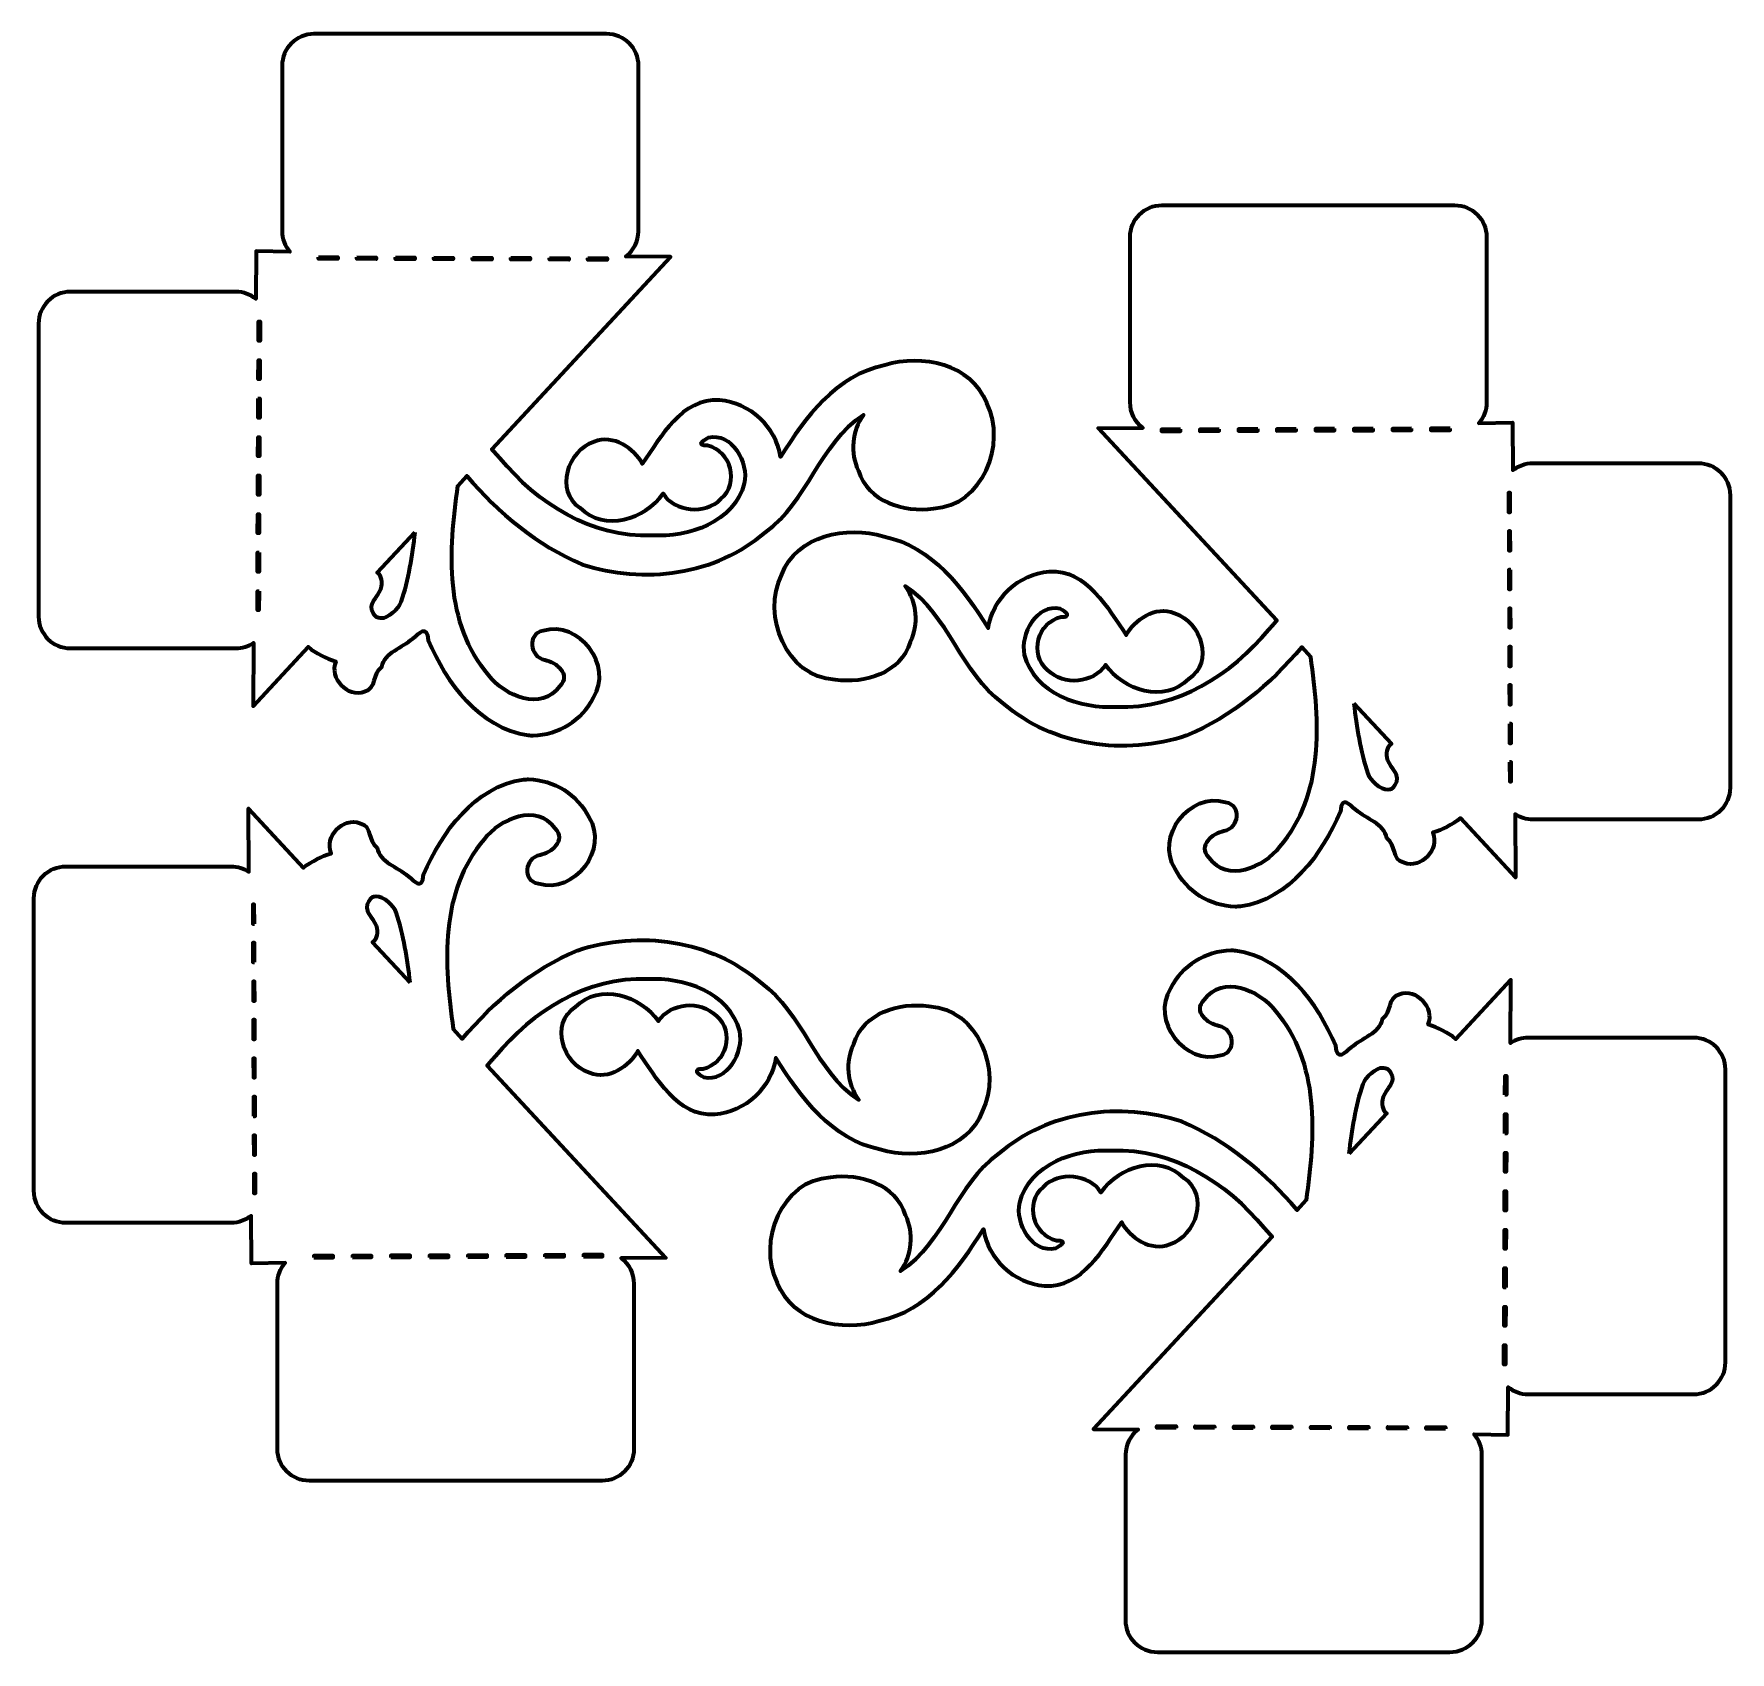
# Model space of a CAD drawing. Header units: centimetres. Extents: x -13.8 to 13.8, y -13.2 to 13.2.
import ezdxf

# ---------------------------------------------------------------- set-up
doc = ezdxf.new("R2010")
doc.units = ezdxf.units.CM
doc.header["$MEASUREMENT"] = 0
doc.layers.add('Layer 1', color=7, linetype='Continuous')

msp = doc.modelspace()

# ---------------------------------------------------------------- linework, layer by layer
at = {"layer": 'Layer 1', "color": 22, "lineweight": 90}
for points, knots in [([(-4.49706, 13.21086), (-4.20868, 13.21086), (-3.97616, 12.97834), (-3.97616, 12.68996), (-3.97616, 12.68996), (-3.97616, 12.68996), (-3.97616, 9.99286), (-3.97616, 9.99286), (-3.97616, 9.99286), (-3.97616, 9.82249), (-4.05543, 9.67182), (-4.18121, 9.57697), (-4.18121, 9.57697), (-4.18121, 9.57697), (-3.45443, 9.5687), (-3.45443, 9.5687), (-3.45443, 9.5687), (-3.45443, 9.5687), (-6.37063, 6.43008), (-6.37063, 6.43008), (-6.37063, 6.43008), (-6.33008, 6.37988), (-6.28715, 6.33005), (-6.23917, 6.28373), (-6.23917, 6.28373), (-5.63159, 5.54324), (-4.73709, 4.97931), (-3.75622, 5.02117), (-3.75622, 5.02117), (-3.16187, 4.98896), (-2.41454, 5.23445), (-2.24809, 5.87032), (-2.24809, 5.87032), (-2.17564, 6.21167), (-2.45195, 6.70966), (-2.83431, 6.62025), (-2.83431, 6.62025), (-2.9321, 6.56573), (-3.03025, 6.48798), (-2.85167, 6.48796), (-2.85167, 6.48796), (-2.46096, 6.40752), (-2.32551, 5.87473), (-2.62925, 5.61897), (-2.62925, 5.61897), (-2.88855, 5.356), (-3.38407, 5.40229), (-3.57514, 5.70661), (-3.57514, 5.70661), (-3.86719, 5.28703), (-4.53121, 5.0729), (-4.9303, 5.47262), (-4.9303, 5.47262), (-5.35771, 5.74594), (-5.13343, 6.41262), (-4.7021, 6.54997), (-4.7021, 6.54997), (-4.38809, 6.68148), (-4.03954, 6.43574), (-3.91414, 6.19278), (-3.91414, 6.19278), (-3.60555, 6.63009), (-3.27634, 7.26637), (-2.65241, 7.22879), (-2.65241, 7.22879), (-2.15776, 7.19208), (-1.729, 6.79333), (-1.65692, 6.30358), (-1.65692, 6.30358), (-1.25386, 6.95271), (-0.74733, 7.63812), (0.04716, 7.80261), (0.04716, 7.80261), (0.65454, 7.98659), (1.46196, 7.82476), (1.71321, 7.17919), (1.71321, 7.17919), (2.0431, 6.51073), (1.64255, 5.50043), (0.84008, 5.46353), (0.84008, 5.46353), (0.35344, 5.39066), (-0.22309, 5.57008), (-0.3861, 6.07869), (-0.3861, 6.07869), (-0.52411, 6.36875), (-0.48891, 6.72924), (-0.30424, 6.99233), (-0.30424, 6.99233), (-1.02433, 6.51376), (-1.20928, 5.57594), (-1.90332, 5.07741), (-1.90332, 5.07741), (-2.71032, 4.37414), (-3.89524, 4.21903), (-4.89807, 4.5499), (-4.89807, 4.5499), (-5.63592, 4.86061), (-6.26168, 5.38794), (-6.77827, 5.99353), (-6.77827, 5.99353), (-6.77827, 5.99353), (-6.92462, 5.8323), (-6.92462, 5.8323), (-6.92462, 5.8323), (-7.08183, 4.77409), (-7.1473, 3.58305), (-6.42108, 2.7375), (-6.42108, 2.7375), (-6.16587, 2.40638), (-5.5575, 2.13512), (-5.26105, 2.56221), (-5.26105, 2.56221), (-5.07169, 2.75433), (-5.31917, 2.95254), (-5.50744, 2.98968), (-5.50744, 2.98968), (-5.75288, 3.03464), (-5.79981, 3.42199), (-5.5339, 3.46345), (-5.5339, 3.46345), (-4.94637, 3.64491), (-4.38106, 2.89214), (-4.71121, 2.37452), (-4.71121, 2.37452), (-4.89172, 2.0084), (-5.28532, 1.76276), (-5.6943, 1.75688), (-5.6943, 1.75688), (-5.72157, 1.75649), (-5.74964, 1.7584), (-5.77698, 1.76019), (-5.77698, 1.76019), (-6.58162, 1.87781), (-7.10946, 2.61466), (-7.41078, 3.31131), (-7.41078, 3.31131), (-7.43201, 3.57749), (-7.55, 3.42718), (-7.66213, 3.33777), (-7.66213, 3.33777), (-7.84153, 3.18586), (-8.11325, 3.11714), (-8.16897, 2.87558), (-8.16897, 2.87558), (-8.33211, 2.76204), (-8.23662, 2.53145), (-8.45009, 2.47126), (-8.45009, 2.47126), (-8.72615, 2.37187), (-9.03785, 2.693), (-8.91807, 2.9657), (-8.91807, 2.9657), (-9.07786, 3.01269), (-9.23443, 3.09341), (-9.372, 3.20052), (-9.372, 3.20052), (-9.372, 3.20052), (-10.27076, 2.23148), (-10.27076, 2.23148), (-10.27076, 2.23148), (-10.27076, 2.23148), (-10.26497, 3.26749), (-10.26497, 3.26749), (-10.26497, 3.26749), (-10.34762, 3.21231), (-10.44792, 3.17985), (-10.55518, 3.17985), (-10.55518, 3.17985), (-10.55518, 3.17985), (-13.25145, 3.17985), (-13.25145, 3.17985), (-13.25145, 3.17985), (-13.53983, 3.17985), (-13.77318, 3.40989), (-13.77318, 3.69827), (-13.77318, 3.69827), (-13.77318, 3.69827), (-13.77318, 8.47896), (-13.77318, 8.47896), (-13.77318, 8.47896), (-13.77318, 8.76734), (-13.53983, 9.00068), (-13.25145, 9.00069), (-13.25145, 9.00069), (-13.25145, 9.00069), (-10.55187, 9.00069), (-10.55187, 9.00069), (-10.55187, 9.00069), (-10.42802, 9.00069), (-10.31611, 8.95499), (-10.22693, 8.88328), (-10.22693, 8.88328), (-10.22693, 8.88328), (-10.22114, 9.66215), (-10.22114, 9.66215), (-10.22114, 9.66215), (-10.22114, 9.66215), (-9.67048, 9.65388), (-9.67048, 9.65388), (-9.67048, 9.65388), (-9.74867, 9.7449), (-9.79698, 9.86292), (-9.79698, 9.99288), (-9.79698, 9.99288), (-9.79698, 9.99288), (-9.79698, 12.68998), (-9.79698, 12.68998), (-9.79698, 12.68998), (-9.79698, 12.97836), (-9.56364, 13.21088), (-9.27525, 13.21088), (-9.27525, 13.21088), (-9.27525, 13.21088), (-4.49704, 13.21088), (-4.49704, 13.21088), (-4.49704, 13.21088), (-4.49704, 13.21088), (-4.49706, 13.21086), (-4.49706, 13.21086)], [0, 0, 0, 0, 0.01785714, 0.01785714, 0.01785714, 0.01785714, 0.03571429, 0.03571429, 0.03571429, 0.03571429, 0.05357143, 0.05357143, 0.05357143, 0.05357143, 0.07142857, 0.07142857, 0.07142857, 0.07142857, 0.08928571, 0.08928571, 0.08928571, 0.08928571, 0.10714286, 0.10714286, 0.10714286, 0.10714286, 0.125, 0.125, 0.125, 0.125, 0.14285714, 0.14285714, 0.14285714, 0.14285714, 0.16071429, 0.16071429, 0.16071429, 0.16071429, 0.17857143, 0.17857143, 0.17857143, 0.17857143, 0.19642857, 0.19642857, 0.19642857, 0.19642857, 0.21428571, 0.21428571, 0.21428571, 0.21428571, 0.23214286, 0.23214286, 0.23214286, 0.23214286, 0.25, 0.25, 0.25, 0.25, 0.26785714, 0.26785714, 0.26785714, 0.26785714, 0.28571429, 0.28571429, 0.28571429, 0.28571429, 0.30357143, 0.30357143, 0.30357143, 0.30357143, 0.32142857, 0.32142857, 0.32142857, 0.32142857, 0.33928571, 0.33928571, 0.33928571, 0.33928571, 0.35714286, 0.35714286, 0.35714286, 0.35714286, 0.375, 0.375, 0.375, 0.375, 0.39285714, 0.39285714, 0.39285714, 0.39285714, 0.41071429, 0.41071429, 0.41071429, 0.41071429, 0.42857143, 0.42857143, 0.42857143, 0.42857143, 0.44642857, 0.44642857, 0.44642857, 0.44642857, 0.46428571, 0.46428571, 0.46428571, 0.46428571, 0.48214286, 0.48214286, 0.48214286, 0.48214286, 0.5, 0.5, 0.5, 0.5, 0.51785714, 0.51785714, 0.51785714, 0.51785714, 0.53571429, 0.53571429, 0.53571429, 0.53571429, 0.55357143, 0.55357143, 0.55357143, 0.55357143, 0.57142857, 0.57142857, 0.57142857, 0.57142857, 0.58928571, 0.58928571, 0.58928571, 0.58928571, 0.60714286, 0.60714286, 0.60714286, 0.60714286, 0.625, 0.625, 0.625, 0.625, 0.64285714, 0.64285714, 0.64285714, 0.64285714, 0.66071429, 0.66071429, 0.66071429, 0.66071429, 0.67857143, 0.67857143, 0.67857143, 0.67857143, 0.69642857, 0.69642857, 0.69642857, 0.69642857, 0.71428571, 0.71428571, 0.71428571, 0.71428571, 0.73214286, 0.73214286, 0.73214286, 0.73214286, 0.75, 0.75, 0.75, 0.75, 0.76785714, 0.76785714, 0.76785714, 0.76785714, 0.78571429, 0.78571429, 0.78571429, 0.78571429, 0.80357143, 0.80357143, 0.80357143, 0.80357143, 0.82142857, 0.82142857, 0.82142857, 0.82142857, 0.83928571, 0.83928571, 0.83928571, 0.83928571, 0.85714286, 0.85714286, 0.85714286, 0.85714286, 0.875, 0.875, 0.875, 0.875, 0.89285714, 0.89285714, 0.89285714, 0.89285714, 0.91071429, 0.91071429, 0.91071429, 0.91071429, 0.92857143, 0.92857143, 0.92857143, 0.92857143, 0.94642857, 0.94642857, 0.94642857, 0.94642857, 0.96428571, 0.96428571, 0.96428571, 0.96428571, 1, 1, 1, 1]), ([(4.57257, 10.41383), (4.28419, 10.41383), (4.05167, 10.18131), (4.05167, 9.89293), (4.05167, 9.89293), (4.05167, 9.89293), (4.05167, 7.19583), (4.05167, 7.19583), (4.05167, 7.19583), (4.05167, 7.02546), (4.13094, 6.87479), (4.25672, 6.77994), (4.25672, 6.77994), (4.25672, 6.77994), (3.52994, 6.77167), (3.52994, 6.77167), (3.52994, 6.77167), (3.52994, 6.77167), (6.44614, 3.63305), (6.44614, 3.63305), (6.44614, 3.63305), (6.40559, 3.58285), (6.36266, 3.53302), (6.31468, 3.4867), (6.31468, 3.4867), (5.7071, 2.74621), (4.8126, 2.18228), (3.83173, 2.22414), (3.83173, 2.22414), (3.23738, 2.19193), (2.49005, 2.43742), (2.3236, 3.07329), (2.3236, 3.07329), (2.25116, 3.41465), (2.52747, 3.91264), (2.90983, 3.82323), (2.90983, 3.82323), (3.00762, 3.76871), (3.10577, 3.69096), (2.92719, 3.69094), (2.92719, 3.69094), (2.53648, 3.6105), (2.40103, 3.07771), (2.70477, 2.82195), (2.70477, 2.82195), (2.96407, 2.55898), (3.45959, 2.60527), (3.65066, 2.90959), (3.65066, 2.90959), (3.94271, 2.49001), (4.60673, 2.27588), (5.00582, 2.6756), (5.00582, 2.6756), (5.43323, 2.94892), (5.20895, 3.6156), (4.77762, 3.75295), (4.77762, 3.75295), (4.46361, 3.88446), (4.11506, 3.63872), (3.98966, 3.39576), (3.98966, 3.39576), (3.68107, 3.83307), (3.35185, 4.46935), (2.72793, 4.43177), (2.72793, 4.43177), (2.23328, 4.39506), (1.80452, 3.99631), (1.73244, 3.50656), (1.73244, 3.50656), (1.32938, 4.15569), (0.82285, 4.8411), (0.02836, 5.00559), (0.02836, 5.00559), (-0.57902, 5.18957), (-1.38644, 5.02774), (-1.63769, 4.38217), (-1.63769, 4.38217), (-1.96758, 3.71371), (-1.56703, 2.70341), (-0.76456, 2.66651), (-0.76456, 2.66651), (-0.27792, 2.59364), (0.29861, 2.77306), (0.46162, 3.28167), (0.46162, 3.28167), (0.59963, 3.57173), (0.56443, 3.93222), (0.37976, 4.19531), (0.37976, 4.19531), (1.09985, 3.71674), (1.2848, 2.77892), (1.97884, 2.28039), (1.97884, 2.28039), (2.78584, 1.57712), (3.97076, 1.42201), (4.97359, 1.75288), (4.97359, 1.75288), (5.71144, 2.06359), (6.3372, 2.59092), (6.85379, 3.19651), (6.85379, 3.19651), (6.85379, 3.19651), (7.00014, 3.03528), (7.00014, 3.03528), (7.00014, 3.03528), (7.15735, 1.97707), (7.22282, 0.78603), (6.4966, -0.05952), (6.4966, -0.05952), (6.24139, -0.39064), (5.63302, -0.6619), (5.33657, -0.23481), (5.33657, -0.23481), (5.14721, -0.04269), (5.39469, 0.15552), (5.58296, 0.19266), (5.58296, 0.19266), (5.8284, 0.23762), (5.87533, 0.62497), (5.60942, 0.66643), (5.60942, 0.66643), (5.02189, 0.84789), (4.45658, 0.09512), (4.78673, -0.4225), (4.78673, -0.4225), (4.96724, -0.78862), (5.36084, -1.03426), (5.76982, -1.04014), (5.76982, -1.04014), (5.79709, -1.04053), (5.82516, -1.03862), (5.8525, -1.03683), (5.8525, -1.03683), (6.65714, -0.91921), (7.18498, -0.18236), (7.4863, 0.51429), (7.4863, 0.51429), (7.50753, 0.78047), (7.62552, 0.63016), (7.73765, 0.54075), (7.73765, 0.54075), (7.91705, 0.38884), (8.18877, 0.32012), (8.24449, 0.07856), (8.24449, 0.07856), (8.40763, -0.03498), (8.31214, -0.26557), (8.52561, -0.32576), (8.52561, -0.32576), (8.80167, -0.42515), (9.11337, -0.10402), (8.99359, 0.16868), (8.99359, 0.16868), (9.15338, 0.21567), (9.30995, 0.29639), (9.44752, 0.4035), (9.44752, 0.4035), (9.44752, 0.4035), (10.34628, -0.56554), (10.34628, -0.56554), (10.34628, -0.56554), (10.34628, -0.56554), (10.34049, 0.47047), (10.34049, 0.47047), (10.34049, 0.47047), (10.42314, 0.41529), (10.52344, 0.38283), (10.6307, 0.38283), (10.6307, 0.38283), (10.6307, 0.38283), (13.32697, 0.38283), (13.32697, 0.38283), (13.32697, 0.38283), (13.61535, 0.38283), (13.8487, 0.61287), (13.8487, 0.90125), (13.8487, 0.90125), (13.8487, 0.90125), (13.8487, 5.68194), (13.8487, 5.68194), (13.8487, 5.68194), (13.8487, 5.97032), (13.61535, 6.20366), (13.32697, 6.20367), (13.32697, 6.20367), (13.32697, 6.20367), (10.6274, 6.20367), (10.6274, 6.20367), (10.6274, 6.20367), (10.50355, 6.20367), (10.39164, 6.15797), (10.30246, 6.08626), (10.30246, 6.08626), (10.30246, 6.08626), (10.29667, 6.86513), (10.29667, 6.86513), (10.29667, 6.86513), (10.29667, 6.86513), (9.74601, 6.85686), (9.74601, 6.85686), (9.74601, 6.85686), (9.8242, 6.94788), (9.87251, 7.0659), (9.87251, 7.19586), (9.87251, 7.19586), (9.87251, 7.19586), (9.87251, 9.89296), (9.87251, 9.89296), (9.87251, 9.89296), (9.87251, 10.18134), (9.63917, 10.41386), (9.35078, 10.41386), (9.35078, 10.41386), (9.35078, 10.41386), (4.57257, 10.41386), (4.57257, 10.41386), (4.57257, 10.41386), (4.57257, 10.41386), (4.57257, 10.41383), (4.57257, 10.41383)], [0, 0, 0, 0, 0.01785714, 0.01785714, 0.01785714, 0.01785714, 0.03571429, 0.03571429, 0.03571429, 0.03571429, 0.05357143, 0.05357143, 0.05357143, 0.05357143, 0.07142857, 0.07142857, 0.07142857, 0.07142857, 0.08928571, 0.08928571, 0.08928571, 0.08928571, 0.10714286, 0.10714286, 0.10714286, 0.10714286, 0.125, 0.125, 0.125, 0.125, 0.14285714, 0.14285714, 0.14285714, 0.14285714, 0.16071429, 0.16071429, 0.16071429, 0.16071429, 0.17857143, 0.17857143, 0.17857143, 0.17857143, 0.19642857, 0.19642857, 0.19642857, 0.19642857, 0.21428571, 0.21428571, 0.21428571, 0.21428571, 0.23214286, 0.23214286, 0.23214286, 0.23214286, 0.25, 0.25, 0.25, 0.25, 0.26785714, 0.26785714, 0.26785714, 0.26785714, 0.28571429, 0.28571429, 0.28571429, 0.28571429, 0.30357143, 0.30357143, 0.30357143, 0.30357143, 0.32142857, 0.32142857, 0.32142857, 0.32142857, 0.33928571, 0.33928571, 0.33928571, 0.33928571, 0.35714286, 0.35714286, 0.35714286, 0.35714286, 0.375, 0.375, 0.375, 0.375, 0.39285714, 0.39285714, 0.39285714, 0.39285714, 0.41071429, 0.41071429, 0.41071429, 0.41071429, 0.42857143, 0.42857143, 0.42857143, 0.42857143, 0.44642857, 0.44642857, 0.44642857, 0.44642857, 0.46428571, 0.46428571, 0.46428571, 0.46428571, 0.48214286, 0.48214286, 0.48214286, 0.48214286, 0.5, 0.5, 0.5, 0.5, 0.51785714, 0.51785714, 0.51785714, 0.51785714, 0.53571429, 0.53571429, 0.53571429, 0.53571429, 0.55357143, 0.55357143, 0.55357143, 0.55357143, 0.57142857, 0.57142857, 0.57142857, 0.57142857, 0.58928571, 0.58928571, 0.58928571, 0.58928571, 0.60714286, 0.60714286, 0.60714286, 0.60714286, 0.625, 0.625, 0.625, 0.625, 0.64285714, 0.64285714, 0.64285714, 0.64285714, 0.66071429, 0.66071429, 0.66071429, 0.66071429, 0.67857143, 0.67857143, 0.67857143, 0.67857143, 0.69642857, 0.69642857, 0.69642857, 0.69642857, 0.71428571, 0.71428571, 0.71428571, 0.71428571, 0.73214286, 0.73214286, 0.73214286, 0.73214286, 0.75, 0.75, 0.75, 0.75, 0.76785714, 0.76785714, 0.76785714, 0.76785714, 0.78571429, 0.78571429, 0.78571429, 0.78571429, 0.80357143, 0.80357143, 0.80357143, 0.80357143, 0.82142857, 0.82142857, 0.82142857, 0.82142857, 0.83928571, 0.83928571, 0.83928571, 0.83928571, 0.85714286, 0.85714286, 0.85714286, 0.85714286, 0.875, 0.875, 0.875, 0.875, 0.89285714, 0.89285714, 0.89285714, 0.89285714, 0.91071429, 0.91071429, 0.91071429, 0.91071429, 0.92857143, 0.92857143, 0.92857143, 0.92857143, 0.94642857, 0.94642857, 0.94642857, 0.94642857, 0.96428571, 0.96428571, 0.96428571, 0.96428571, 1, 1, 1, 1]), ([(-9.20168, 9.56622), (-9.20168, 9.56622), (-9.20168, 9.53976), (-9.20168, 9.53976), (-9.20168, 9.53976), (-9.20168, 9.53976), (-8.88749, 9.53811), (-8.88749, 9.53811), (-8.88749, 9.53811), (-8.88749, 9.53811), (-8.88749, 9.56457), (-8.88749, 9.56457), (-8.88749, 9.56457), (-8.88749, 9.56457), (-9.20168, 9.56622), (-9.20168, 9.56622)], [0, 0, 0, 0, 0.2, 0.2, 0.2, 0.2, 0.4, 0.4, 0.4, 0.4, 0.6, 0.6, 0.6, 0.6, 1, 1, 1, 1]), ([(-8.5733, 9.56374), (-8.5733, 9.56374), (-8.5733, 9.53728), (-8.5733, 9.53728), (-8.5733, 9.53728), (-8.5733, 9.53728), (-8.25911, 9.53563), (-8.25911, 9.53563), (-8.25911, 9.53563), (-8.25911, 9.53563), (-8.25911, 9.56209), (-8.25911, 9.56209), (-8.25911, 9.56209), (-8.25911, 9.56209), (-8.5733, 9.56374), (-8.5733, 9.56374)], [0, 0, 0, 0, 0.2, 0.2, 0.2, 0.2, 0.4, 0.4, 0.4, 0.4, 0.6, 0.6, 0.6, 0.6, 1, 1, 1, 1]), ([(-7.94491, 9.56126), (-7.94491, 9.56126), (-7.94491, 9.5348), (-7.94491, 9.5348), (-7.94491, 9.5348), (-7.94491, 9.5348), (-7.62989, 9.53397), (-7.62989, 9.53397), (-7.62989, 9.53397), (-7.62989, 9.53397), (-7.62989, 9.5596), (-7.62989, 9.5596), (-7.62989, 9.5596), (-7.62989, 9.5596), (-7.94491, 9.56125), (-7.94491, 9.56125), (-7.94491, 9.56125), (-7.94491, 9.56125), (-7.94491, 9.56126), (-7.94491, 9.56126)], [0, 0, 0, 0, 0.16666667, 0.16666667, 0.16666667, 0.16666667, 0.33333333, 0.33333333, 0.33333333, 0.33333333, 0.5, 0.5, 0.5, 0.5, 0.66666667, 0.66666667, 0.66666667, 0.66666667, 1, 1, 1, 1]), ([(-7.3157, 9.55879), (-7.3157, 9.55879), (-7.3157, 9.53233), (-7.3157, 9.53233), (-7.3157, 9.53233), (-7.3157, 9.53233), (-7.00151, 9.5315), (-7.00151, 9.5315), (-7.00151, 9.5315), (-7.00151, 9.5315), (-7.00151, 9.55713), (-7.00151, 9.55713), (-7.00151, 9.55713), (-7.00151, 9.55713), (-7.3157, 9.55878), (-7.3157, 9.55878), (-7.3157, 9.55878), (-7.3157, 9.55878), (-7.3157, 9.55879), (-7.3157, 9.55879)], [0, 0, 0, 0, 0.16666667, 0.16666667, 0.16666667, 0.16666667, 0.33333333, 0.33333333, 0.33333333, 0.33333333, 0.5, 0.5, 0.5, 0.5, 0.66666667, 0.66666667, 0.66666667, 0.66666667, 1, 1, 1, 1]), ([(-6.68732, 9.55631), (-6.68732, 9.55631), (-6.68732, 9.52985), (-6.68732, 9.52985), (-6.68732, 9.52985), (-6.68732, 9.52985), (-6.37313, 9.52902), (-6.37313, 9.52902), (-6.37313, 9.52902), (-6.37313, 9.52902), (-6.37313, 9.55465), (-6.37313, 9.55465), (-6.37313, 9.55465), (-6.37313, 9.55465), (-6.68732, 9.5563), (-6.68732, 9.5563), (-6.68732, 9.5563), (-6.68732, 9.5563), (-6.68732, 9.55631), (-6.68732, 9.55631)], [0, 0, 0, 0, 0.16666667, 0.16666667, 0.16666667, 0.16666667, 0.33333333, 0.33333333, 0.33333333, 0.33333333, 0.5, 0.5, 0.5, 0.5, 0.66666667, 0.66666667, 0.66666667, 0.66666667, 1, 1, 1, 1]), ([(-6.05893, 9.55383), (-6.05893, 9.55383), (-6.05893, 9.52737), (-6.05893, 9.52737), (-6.05893, 9.52737), (-6.05893, 9.52737), (-5.74474, 9.52654), (-5.74474, 9.52654), (-5.74474, 9.52654), (-5.74474, 9.52654), (-5.74391, 9.55217), (-5.74391, 9.55217), (-5.74391, 9.55217), (-5.74391, 9.55217), (-6.05893, 9.55382), (-6.05893, 9.55382), (-6.05893, 9.55382), (-6.05893, 9.55382), (-6.05893, 9.55383), (-6.05893, 9.55383)], [0, 0, 0, 0, 0.16666667, 0.16666667, 0.16666667, 0.16666667, 0.33333333, 0.33333333, 0.33333333, 0.33333333, 0.5, 0.5, 0.5, 0.5, 0.66666667, 0.66666667, 0.66666667, 0.66666667, 1, 1, 1, 1]), ([(-5.42972, 9.55135), (-5.42972, 9.55135), (-5.42972, 9.52489), (-5.42972, 9.52489), (-5.42972, 9.52489), (-5.42972, 9.52489), (-5.11553, 9.52406), (-5.11553, 9.52406), (-5.11553, 9.52406), (-5.11553, 9.52406), (-5.11553, 9.54969), (-5.11553, 9.54969), (-5.11553, 9.54969), (-5.11553, 9.54969), (-5.42972, 9.55134), (-5.42972, 9.55134), (-5.42972, 9.55134), (-5.42972, 9.55134), (-5.42972, 9.55135), (-5.42972, 9.55135)], [0, 0, 0, 0, 0.16666667, 0.16666667, 0.16666667, 0.16666667, 0.33333333, 0.33333333, 0.33333333, 0.33333333, 0.5, 0.5, 0.5, 0.5, 0.66666667, 0.66666667, 0.66666667, 0.66666667, 1, 1, 1, 1]), ([(-4.80133, 9.54887), (-4.80133, 9.54887), (-4.80133, 9.52241), (-4.80133, 9.52241), (-4.80133, 9.52241), (-4.80133, 9.52241), (-4.48714, 9.52158), (-4.48714, 9.52158), (-4.48714, 9.52158), (-4.48714, 9.52158), (-4.48714, 9.54721), (-4.48714, 9.54721), (-4.48714, 9.54721), (-4.48714, 9.54721), (-4.80133, 9.54886), (-4.80133, 9.54886), (-4.80133, 9.54886), (-4.80133, 9.54886), (-4.80133, 9.54887), (-4.80133, 9.54887)], [0, 0, 0, 0, 0.16666667, 0.16666667, 0.16666667, 0.16666667, 0.33333333, 0.33333333, 0.33333333, 0.33333333, 0.5, 0.5, 0.5, 0.5, 0.66666667, 0.66666667, 0.66666667, 0.66666667, 1, 1, 1, 1]), ([(-10.15584, 8.51451), (-10.15584, 8.51451), (-10.18147, 8.51451), (-10.18147, 8.51451), (-10.18147, 8.51451), (-10.18147, 8.51451), (-10.18312, 8.20032), (-10.18312, 8.20032), (-10.18312, 8.20032), (-10.18312, 8.20032), (-10.15666, 8.20032), (-10.15666, 8.20032), (-10.15666, 8.20032), (-10.15666, 8.20032), (-10.15583, 8.51451), (-10.15583, 8.51451), (-10.15583, 8.51451), (-10.15583, 8.51451), (-10.15584, 8.51451), (-10.15584, 8.51451)], [0, 0, 0, 0, 0.16666667, 0.16666667, 0.16666667, 0.16666667, 0.33333333, 0.33333333, 0.33333333, 0.33333333, 0.5, 0.5, 0.5, 0.5, 0.66666667, 0.66666667, 0.66666667, 0.66666667, 1, 1, 1, 1]), ([(-10.15832, 7.88613), (-10.15832, 7.88613), (-10.18395, 7.88613), (-10.18395, 7.88613), (-10.18395, 7.88613), (-10.18395, 7.88613), (-10.1856, 7.57194), (-10.1856, 7.57194), (-10.1856, 7.57194), (-10.1856, 7.57194), (-10.15914, 7.57194), (-10.15914, 7.57194), (-10.15914, 7.57194), (-10.15914, 7.57194), (-10.15831, 7.88613), (-10.15831, 7.88613), (-10.15831, 7.88613), (-10.15831, 7.88613), (-10.15832, 7.88613), (-10.15832, 7.88613)], [0, 0, 0, 0, 0.16666667, 0.16666667, 0.16666667, 0.16666667, 0.33333333, 0.33333333, 0.33333333, 0.33333333, 0.5, 0.5, 0.5, 0.5, 0.66666667, 0.66666667, 0.66666667, 0.66666667, 1, 1, 1, 1]), ([(-10.18643, 7.25774), (-10.18643, 7.25774), (-10.18808, 6.94272), (-10.18808, 6.94272), (-10.18808, 6.94272), (-10.18808, 6.94272), (-10.16162, 6.94272), (-10.16162, 6.94272), (-10.16162, 6.94272), (-10.16162, 6.94272), (-10.16079, 7.25691), (-10.16079, 7.25691), (-10.16079, 7.25691), (-10.16079, 7.25691), (-10.18642, 7.25774), (-10.18642, 7.25774), (-10.18642, 7.25774), (-10.18642, 7.25774), (-10.18643, 7.25774), (-10.18643, 7.25774)], [0, 0, 0, 0, 0.16666667, 0.16666667, 0.16666667, 0.16666667, 0.33333333, 0.33333333, 0.33333333, 0.33333333, 0.5, 0.5, 0.5, 0.5, 0.66666667, 0.66666667, 0.66666667, 0.66666667, 1, 1, 1, 1]), ([(4.87684, 6.75185), (4.87684, 6.75185), (4.87684, 6.72539), (4.87684, 6.72539), (4.87684, 6.72539), (4.87684, 6.72539), (4.56265, 6.72456), (4.56265, 6.72456), (4.56265, 6.72456), (4.56265, 6.72456), (4.56265, 6.75019), (4.56265, 6.75019), (4.56265, 6.75019), (4.56265, 6.75019), (4.87684, 6.75184), (4.87684, 6.75184), (4.87684, 6.75184), (4.87684, 6.75184), (4.87684, 6.75185), (4.87684, 6.75185)], [0, 0, 0, 0, 0.16666667, 0.16666667, 0.16666667, 0.16666667, 0.33333333, 0.33333333, 0.33333333, 0.33333333, 0.5, 0.5, 0.5, 0.5, 0.66666667, 0.66666667, 0.66666667, 0.66666667, 1, 1, 1, 1]), ([(5.50522, 6.75432), (5.50522, 6.75432), (5.50522, 6.72786), (5.50522, 6.72786), (5.50522, 6.72786), (5.50522, 6.72786), (5.19103, 6.72703), (5.19103, 6.72703), (5.19103, 6.72703), (5.19103, 6.72703), (5.19103, 6.75266), (5.19103, 6.75266), (5.19103, 6.75266), (5.19103, 6.75266), (5.50522, 6.75431), (5.50522, 6.75431), (5.50522, 6.75431), (5.50522, 6.75431), (5.50522, 6.75432), (5.50522, 6.75432)], [0, 0, 0, 0, 0.16666667, 0.16666667, 0.16666667, 0.16666667, 0.33333333, 0.33333333, 0.33333333, 0.33333333, 0.5, 0.5, 0.5, 0.5, 0.66666667, 0.66666667, 0.66666667, 0.66666667, 1, 1, 1, 1]), ([(6.13444, 6.7568), (6.13444, 6.7568), (6.13444, 6.73034), (6.13444, 6.73034), (6.13444, 6.73034), (6.13444, 6.73034), (5.82025, 6.72951), (5.82025, 6.72951), (5.82025, 6.72951), (5.82025, 6.72951), (5.81942, 6.75514), (5.81942, 6.75514), (5.81942, 6.75514), (5.81942, 6.75514), (6.13444, 6.75679), (6.13444, 6.75679), (6.13444, 6.75679), (6.13444, 6.75679), (6.13444, 6.7568), (6.13444, 6.7568)], [0, 0, 0, 0, 0.16666667, 0.16666667, 0.16666667, 0.16666667, 0.33333333, 0.33333333, 0.33333333, 0.33333333, 0.5, 0.5, 0.5, 0.5, 0.66666667, 0.66666667, 0.66666667, 0.66666667, 1, 1, 1, 1]), ([(6.76282, 6.75928), (6.76282, 6.75928), (6.76282, 6.73282), (6.76282, 6.73282), (6.76282, 6.73282), (6.76282, 6.73282), (6.44863, 6.73199), (6.44863, 6.73199), (6.44863, 6.73199), (6.44863, 6.73199), (6.44863, 6.75762), (6.44863, 6.75762), (6.44863, 6.75762), (6.44863, 6.75762), (6.76282, 6.75927), (6.76282, 6.75927), (6.76282, 6.75927), (6.76282, 6.75927), (6.76282, 6.75928), (6.76282, 6.75928)], [0, 0, 0, 0, 0.16666667, 0.16666667, 0.16666667, 0.16666667, 0.33333333, 0.33333333, 0.33333333, 0.33333333, 0.5, 0.5, 0.5, 0.5, 0.66666667, 0.66666667, 0.66666667, 0.66666667, 1, 1, 1, 1]), ([(7.39121, 6.76176), (7.39121, 6.76176), (7.39121, 6.7353), (7.39121, 6.7353), (7.39121, 6.7353), (7.39121, 6.7353), (7.07702, 6.73447), (7.07702, 6.73447), (7.07702, 6.73447), (7.07702, 6.73447), (7.07702, 6.7601), (7.07702, 6.7601), (7.07702, 6.7601), (7.07702, 6.7601), (7.39121, 6.76175), (7.39121, 6.76175), (7.39121, 6.76175), (7.39121, 6.76175), (7.39121, 6.76176), (7.39121, 6.76176)], [0, 0, 0, 0, 0.16666667, 0.16666667, 0.16666667, 0.16666667, 0.33333333, 0.33333333, 0.33333333, 0.33333333, 0.5, 0.5, 0.5, 0.5, 0.66666667, 0.66666667, 0.66666667, 0.66666667, 1, 1, 1, 1]), ([(8.02042, 6.76424), (8.02042, 6.76424), (8.02042, 6.73778), (8.02042, 6.73778), (8.02042, 6.73778), (8.02042, 6.73778), (7.7054, 6.73695), (7.7054, 6.73695), (7.7054, 6.73695), (7.7054, 6.73695), (7.7054, 6.76258), (7.7054, 6.76258), (7.7054, 6.76258), (7.7054, 6.76258), (8.02042, 6.76423), (8.02042, 6.76423), (8.02042, 6.76423), (8.02042, 6.76423), (8.02042, 6.76424), (8.02042, 6.76424)], [0, 0, 0, 0, 0.16666667, 0.16666667, 0.16666667, 0.16666667, 0.33333333, 0.33333333, 0.33333333, 0.33333333, 0.5, 0.5, 0.5, 0.5, 0.66666667, 0.66666667, 0.66666667, 0.66666667, 1, 1, 1, 1]), ([(8.6488, 6.76672), (8.6488, 6.76672), (8.6488, 6.74026), (8.6488, 6.74026), (8.6488, 6.74026), (8.6488, 6.74026), (8.33461, 6.73861), (8.33461, 6.73861), (8.33461, 6.73861), (8.33461, 6.73861), (8.33461, 6.76507), (8.33461, 6.76507), (8.33461, 6.76507), (8.33461, 6.76507), (8.6488, 6.76672), (8.6488, 6.76672)], [0, 0, 0, 0, 0.2, 0.2, 0.2, 0.2, 0.4, 0.4, 0.4, 0.4, 0.6, 0.6, 0.6, 0.6, 1, 1, 1, 1]), ([(9.27719, 6.7692), (9.27719, 6.7692), (9.27719, 6.74274), (9.27719, 6.74274), (9.27719, 6.74274), (9.27719, 6.74274), (8.963, 6.74109), (8.963, 6.74109), (8.963, 6.74109), (8.963, 6.74109), (8.963, 6.76755), (8.963, 6.76755), (8.963, 6.76755), (8.963, 6.76755), (9.27719, 6.7692), (9.27719, 6.7692)], [0, 0, 0, 0, 0.2, 0.2, 0.2, 0.2, 0.4, 0.4, 0.4, 0.4, 0.6, 0.6, 0.6, 0.6, 1, 1, 1, 1]), ([(-10.16328, 6.62853), (-10.16328, 6.62853), (-10.18891, 6.62853), (-10.18891, 6.62853), (-10.18891, 6.62853), (-10.18891, 6.62853), (-10.19056, 6.31434), (-10.19056, 6.31434), (-10.19056, 6.31434), (-10.19056, 6.31434), (-10.1641, 6.31434), (-10.1641, 6.31434), (-10.1641, 6.31434), (-10.1641, 6.31434), (-10.16327, 6.62853), (-10.16327, 6.62853), (-10.16327, 6.62853), (-10.16327, 6.62853), (-10.16328, 6.62853), (-10.16328, 6.62853)], [0, 0, 0, 0, 0.16666667, 0.16666667, 0.16666667, 0.16666667, 0.33333333, 0.33333333, 0.33333333, 0.33333333, 0.5, 0.5, 0.5, 0.5, 0.66666667, 0.66666667, 0.66666667, 0.66666667, 1, 1, 1, 1]), ([(-10.16576, 6.00015), (-10.16576, 6.00015), (-10.19139, 6.00015), (-10.19139, 6.00015), (-10.19139, 6.00015), (-10.19139, 6.00015), (-10.19304, 5.68596), (-10.19304, 5.68596), (-10.19304, 5.68596), (-10.19304, 5.68596), (-10.16658, 5.68596), (-10.16658, 5.68596), (-10.16658, 5.68596), (-10.16658, 5.68596), (-10.16575, 6.00015), (-10.16575, 6.00015), (-10.16575, 6.00015), (-10.16575, 6.00015), (-10.16576, 6.00015), (-10.16576, 6.00015)], [0, 0, 0, 0, 0.16666667, 0.16666667, 0.16666667, 0.16666667, 0.33333333, 0.33333333, 0.33333333, 0.33333333, 0.5, 0.5, 0.5, 0.5, 0.66666667, 0.66666667, 0.66666667, 0.66666667, 1, 1, 1, 1]), ([(10.23134, 5.71749), (10.23134, 5.71749), (10.25697, 5.71749), (10.25697, 5.71749), (10.25697, 5.71749), (10.25697, 5.71749), (10.25862, 5.4033), (10.25862, 5.4033), (10.25862, 5.4033), (10.25862, 5.4033), (10.23216, 5.4033), (10.23216, 5.4033), (10.23216, 5.4033), (10.23216, 5.4033), (10.23133, 5.71749), (10.23133, 5.71749), (10.23133, 5.71749), (10.23133, 5.71749), (10.23134, 5.71749), (10.23134, 5.71749)], [0, 0, 0, 0, 0.16666667, 0.16666667, 0.16666667, 0.16666667, 0.33333333, 0.33333333, 0.33333333, 0.33333333, 0.5, 0.5, 0.5, 0.5, 0.66666667, 0.66666667, 0.66666667, 0.66666667, 1, 1, 1, 1]), ([(-10.16824, 5.37176), (-10.16824, 5.37176), (-10.19387, 5.37176), (-10.19387, 5.37176), (-10.19387, 5.37176), (-10.19387, 5.37176), (-10.19552, 5.05674), (-10.19552, 5.05674), (-10.19552, 5.05674), (-10.19552, 5.05674), (-10.16906, 5.05674), (-10.16906, 5.05674), (-10.16906, 5.05674), (-10.16906, 5.05674), (-10.16823, 5.37176), (-10.16823, 5.37176), (-10.16823, 5.37176), (-10.16823, 5.37176), (-10.16824, 5.37176), (-10.16824, 5.37176)], [0, 0, 0, 0, 0.16666667, 0.16666667, 0.16666667, 0.16666667, 0.33333333, 0.33333333, 0.33333333, 0.33333333, 0.5, 0.5, 0.5, 0.5, 0.66666667, 0.66666667, 0.66666667, 0.66666667, 1, 1, 1, 1]), ([(-7.62989, 5.0741), (-7.62989, 5.0741), (-8.24174, 4.41843), (-8.24174, 4.41843), (-8.24174, 4.41843), (-8.17231, 4.35756), (-8.1415, 4.26406), (-8.18634, 4.1431), (-8.18634, 4.1431), (-8.23802, 4.00498), (-8.40433, 3.91055), (-8.30375, 3.74457), (-8.30375, 3.74457), (-8.27464, 3.69518), (-8.23525, 3.67104), (-8.19213, 3.6685), (-8.19213, 3.6685), (-8.06277, 3.6609), (-7.89755, 3.8271), (-7.85561, 3.93226), (-7.85561, 3.93226), (-7.7357, 4.3018), (-7.67322, 4.68666), (-7.62989, 5.0741)], [0, 0, 0, 0, 0.14285714, 0.14285714, 0.14285714, 0.14285714, 0.28571429, 0.28571429, 0.28571429, 0.28571429, 0.42857143, 0.42857143, 0.42857143, 0.42857143, 0.57142857, 0.57142857, 0.57142857, 0.57142857, 0.71428571, 0.71428571, 0.71428571, 0.71428571, 1, 1, 1, 1]), ([(10.23382, 5.0891), (10.23382, 5.0891), (10.25945, 5.0891), (10.25945, 5.0891), (10.25945, 5.0891), (10.25945, 5.0891), (10.2611, 4.77491), (10.2611, 4.77491), (10.2611, 4.77491), (10.2611, 4.77491), (10.23464, 4.77491), (10.23464, 4.77491), (10.23464, 4.77491), (10.23464, 4.77491), (10.23381, 5.0891), (10.23381, 5.0891), (10.23381, 5.0891), (10.23381, 5.0891), (10.23382, 5.0891), (10.23382, 5.0891)], [0, 0, 0, 0, 0.16666667, 0.16666667, 0.16666667, 0.16666667, 0.33333333, 0.33333333, 0.33333333, 0.33333333, 0.5, 0.5, 0.5, 0.5, 0.66666667, 0.66666667, 0.66666667, 0.66666667, 1, 1, 1, 1]), ([(-10.16989, 4.74255), (-10.16989, 4.74255), (-10.19635, 4.74255), (-10.19635, 4.74255), (-10.19635, 4.74255), (-10.19635, 4.74255), (-10.198, 4.42836), (-10.198, 4.42836), (-10.198, 4.42836), (-10.198, 4.42836), (-10.17154, 4.42836), (-10.17154, 4.42836), (-10.17154, 4.42836), (-10.17154, 4.42836), (-10.16989, 4.74255), (-10.16989, 4.74255)], [0, 0, 0, 0, 0.2, 0.2, 0.2, 0.2, 0.4, 0.4, 0.4, 0.4, 0.6, 0.6, 0.6, 0.6, 1, 1, 1, 1]), ([(10.26193, 4.46072), (10.26193, 4.46072), (10.26358, 4.1457), (10.26358, 4.1457), (10.26358, 4.1457), (10.26358, 4.1457), (10.23712, 4.1457), (10.23712, 4.1457), (10.23712, 4.1457), (10.23712, 4.1457), (10.23629, 4.45989), (10.23629, 4.45989), (10.23629, 4.45989), (10.23629, 4.45989), (10.26192, 4.46072), (10.26192, 4.46072), (10.26192, 4.46072), (10.26192, 4.46072), (10.26193, 4.46072), (10.26193, 4.46072)], [0, 0, 0, 0, 0.16666667, 0.16666667, 0.16666667, 0.16666667, 0.33333333, 0.33333333, 0.33333333, 0.33333333, 0.5, 0.5, 0.5, 0.5, 0.66666667, 0.66666667, 0.66666667, 0.66666667, 1, 1, 1, 1]), ([(-10.17237, 4.11416), (-10.17237, 4.11416), (-10.19883, 4.11416), (-10.19883, 4.11416), (-10.19883, 4.11416), (-10.19883, 4.11416), (-10.20048, 3.79997), (-10.20048, 3.79997), (-10.20048, 3.79997), (-10.20048, 3.79997), (-10.17402, 3.79997), (-10.17402, 3.79997), (-10.17402, 3.79997), (-10.17402, 3.79997), (-10.17237, 4.11416), (-10.17237, 4.11416)], [0, 0, 0, 0, 0.2, 0.2, 0.2, 0.2, 0.4, 0.4, 0.4, 0.4, 0.6, 0.6, 0.6, 0.6, 1, 1, 1, 1]), ([(10.23878, 3.83151), (10.23878, 3.83151), (10.26441, 3.83151), (10.26441, 3.83151), (10.26441, 3.83151), (10.26441, 3.83151), (10.26606, 3.51732), (10.26606, 3.51732), (10.26606, 3.51732), (10.26606, 3.51732), (10.2396, 3.51732), (10.2396, 3.51732), (10.2396, 3.51732), (10.2396, 3.51732), (10.23877, 3.83151), (10.23877, 3.83151), (10.23877, 3.83151), (10.23877, 3.83151), (10.23878, 3.83151), (10.23878, 3.83151)], [0, 0, 0, 0, 0.16666667, 0.16666667, 0.16666667, 0.16666667, 0.33333333, 0.33333333, 0.33333333, 0.33333333, 0.5, 0.5, 0.5, 0.5, 0.66666667, 0.66666667, 0.66666667, 0.66666667, 1, 1, 1, 1]), ([(10.24126, 3.20312), (10.24126, 3.20312), (10.26689, 3.20312), (10.26689, 3.20312), (10.26689, 3.20312), (10.26689, 3.20312), (10.26854, 2.88893), (10.26854, 2.88893), (10.26854, 2.88893), (10.26854, 2.88893), (10.24208, 2.88893), (10.24208, 2.88893), (10.24208, 2.88893), (10.24208, 2.88893), (10.24125, 3.20312), (10.24125, 3.20312), (10.24125, 3.20312), (10.24125, 3.20312), (10.24126, 3.20312), (10.24126, 3.20312)], [0, 0, 0, 0, 0.16666667, 0.16666667, 0.16666667, 0.16666667, 0.33333333, 0.33333333, 0.33333333, 0.33333333, 0.5, 0.5, 0.5, 0.5, 0.66666667, 0.66666667, 0.66666667, 0.66666667, 1, 1, 1, 1]), ([(10.24374, 2.57474), (10.24374, 2.57474), (10.26937, 2.57474), (10.26937, 2.57474), (10.26937, 2.57474), (10.26937, 2.57474), (10.27102, 2.25972), (10.27102, 2.25972), (10.27102, 2.25972), (10.27102, 2.25972), (10.24456, 2.25972), (10.24456, 2.25972), (10.24456, 2.25972), (10.24456, 2.25972), (10.24373, 2.57474), (10.24373, 2.57474), (10.24373, 2.57474), (10.24373, 2.57474), (10.24374, 2.57474), (10.24374, 2.57474)], [0, 0, 0, 0, 0.16666667, 0.16666667, 0.16666667, 0.16666667, 0.33333333, 0.33333333, 0.33333333, 0.33333333, 0.5, 0.5, 0.5, 0.5, 0.66666667, 0.66666667, 0.66666667, 0.66666667, 1, 1, 1, 1]), ([(7.7054, 2.27708), (7.7054, 2.27708), (8.31725, 1.62141), (8.31725, 1.62141), (8.31725, 1.62141), (8.24782, 1.56054), (8.21701, 1.46704), (8.26185, 1.34608), (8.26185, 1.34608), (8.31353, 1.20796), (8.47984, 1.11353), (8.37926, 0.94755), (8.37926, 0.94755), (8.35015, 0.89816), (8.31076, 0.87402), (8.26764, 0.87148), (8.26764, 0.87148), (8.13828, 0.86388), (7.97306, 1.03008), (7.93112, 1.13524), (7.93112, 1.13524), (7.81121, 1.50478), (7.74873, 1.88964), (7.7054, 2.27708)], [0, 0, 0, 0, 0.14285714, 0.14285714, 0.14285714, 0.14285714, 0.28571429, 0.28571429, 0.28571429, 0.28571429, 0.42857143, 0.42857143, 0.42857143, 0.42857143, 0.57142857, 0.57142857, 0.57142857, 0.57142857, 0.71428571, 0.71428571, 0.71428571, 0.71428571, 1, 1, 1, 1]), ([(10.2454, 1.94552), (10.2454, 1.94552), (10.27186, 1.94552), (10.27186, 1.94552), (10.27186, 1.94552), (10.27186, 1.94552), (10.27351, 1.63133), (10.27351, 1.63133), (10.27351, 1.63133), (10.27351, 1.63133), (10.24705, 1.63133), (10.24705, 1.63133), (10.24705, 1.63133), (10.24705, 1.63133), (10.2454, 1.94552), (10.2454, 1.94552)], [0, 0, 0, 0, 0.2, 0.2, 0.2, 0.2, 0.4, 0.4, 0.4, 0.4, 0.6, 0.6, 0.6, 0.6, 1, 1, 1, 1]), ([(10.24787, 1.31714), (10.24787, 1.31714), (10.27433, 1.31714), (10.27433, 1.31714), (10.27433, 1.31714), (10.27433, 1.31714), (10.27598, 1.00295), (10.27598, 1.00295), (10.27598, 1.00295), (10.27598, 1.00295), (10.24952, 1.00295), (10.24952, 1.00295), (10.24952, 1.00295), (10.24952, 1.00295), (10.24787, 1.31714), (10.24787, 1.31714)], [0, 0, 0, 0, 0.2, 0.2, 0.2, 0.2, 0.4, 0.4, 0.4, 0.4, 0.6, 0.6, 0.6, 0.6, 1, 1, 1, 1]), ([(-4.57266, -10.414), (-4.28428, -10.414), (-4.05176, -10.18148), (-4.05176, -9.8931), (-4.05176, -9.8931), (-4.05176, -9.8931), (-4.05176, -7.196), (-4.05176, -7.196), (-4.05176, -7.196), (-4.05176, -7.02563), (-4.13103, -6.87496), (-4.25681, -6.78011), (-4.25681, -6.78011), (-4.25681, -6.78011), (-3.53003, -6.77184), (-3.53003, -6.77184), (-3.53003, -6.77184), (-3.53003, -6.77184), (-6.44623, -3.63322), (-6.44623, -3.63322), (-6.44623, -3.63322), (-6.40568, -3.58302), (-6.36275, -3.53319), (-6.31477, -3.48687), (-6.31477, -3.48687), (-5.70719, -2.74638), (-4.81269, -2.18245), (-3.83182, -2.22431), (-3.83182, -2.22431), (-3.23747, -2.1921), (-2.49014, -2.43759), (-2.32369, -3.07346), (-2.32369, -3.07346), (-2.25124, -3.41481), (-2.52755, -3.9128), (-2.90991, -3.82339), (-2.90991, -3.82339), (-3.0077, -3.76887), (-3.10585, -3.69112), (-2.92727, -3.6911), (-2.92727, -3.6911), (-2.53656, -3.61066), (-2.40111, -3.07787), (-2.70485, -2.82211), (-2.70485, -2.82211), (-2.96415, -2.55914), (-3.45967, -2.60543), (-3.65074, -2.90975), (-3.65074, -2.90975), (-3.94279, -2.49017), (-4.60681, -2.27604), (-5.0059, -2.67576), (-5.0059, -2.67576), (-5.43331, -2.94908), (-5.20903, -3.61576), (-4.7777, -3.75311), (-4.7777, -3.75311), (-4.46369, -3.88462), (-4.11514, -3.63888), (-3.98974, -3.39592), (-3.98974, -3.39592), (-3.68115, -3.83323), (-3.35194, -4.46951), (-2.72801, -4.43193), (-2.72801, -4.43193), (-2.23336, -4.39522), (-1.8046, -3.99647), (-1.73252, -3.50672), (-1.73252, -3.50672), (-1.32946, -4.15585), (-0.82293, -4.84126), (-0.02844, -5.00575), (-0.02844, -5.00575), (0.57894, -5.18973), (1.38636, -5.0279), (1.63761, -4.38233), (1.63761, -4.38233), (1.9675, -3.71387), (1.56695, -2.70357), (0.76448, -2.66667), (0.76448, -2.66667), (0.27784, -2.5938), (-0.29869, -2.77322), (-0.4617, -3.28183), (-0.4617, -3.28183), (-0.59971, -3.57189), (-0.56451, -3.93238), (-0.37984, -4.19547), (-0.37984, -4.19547), (-1.09993, -3.7169), (-1.28488, -2.77908), (-1.97892, -2.28055), (-1.97892, -2.28055), (-2.78592, -1.57728), (-3.97084, -1.42217), (-4.97367, -1.75304), (-4.97367, -1.75304), (-5.71152, -2.06375), (-6.33728, -2.59108), (-6.85387, -3.19667), (-6.85387, -3.19667), (-6.85387, -3.19667), (-7.00022, -3.03544), (-7.00022, -3.03544), (-7.00022, -3.03544), (-7.15743, -1.97723), (-7.2229, -0.78619), (-6.49668, 0.05936), (-6.49668, 0.05936), (-6.24147, 0.39048), (-5.6331, 0.66174), (-5.33665, 0.23465), (-5.33665, 0.23465), (-5.14729, 0.04253), (-5.39477, -0.15568), (-5.58304, -0.19282), (-5.58304, -0.19282), (-5.82848, -0.23778), (-5.87541, -0.62513), (-5.6095, -0.66659), (-5.6095, -0.66659), (-5.02197, -0.84805), (-4.45666, -0.09528), (-4.78681, 0.42234), (-4.78681, 0.42234), (-4.96732, 0.78846), (-5.36092, 1.0341), (-5.7699, 1.03998), (-5.7699, 1.03998), (-5.79717, 1.04037), (-5.82524, 1.03846), (-5.85258, 1.03667), (-5.85258, 1.03667), (-6.65722, 0.91905), (-7.18506, 0.1822), (-7.48638, -0.51445), (-7.48638, -0.51445), (-7.50761, -0.78063), (-7.6256, -0.63032), (-7.73773, -0.54091), (-7.73773, -0.54091), (-7.91713, -0.389), (-8.18885, -0.32028), (-8.24457, -0.07872), (-8.24457, -0.07872), (-8.40771, 0.03482), (-8.31222, 0.26541), (-8.52569, 0.3256), (-8.52569, 0.3256), (-8.80175, 0.42499), (-9.11345, 0.10386), (-8.99367, -0.16884), (-8.99367, -0.16884), (-9.15346, -0.21583), (-9.31003, -0.29655), (-9.4476, -0.40366), (-9.4476, -0.40366), (-9.4476, -0.40366), (-10.34636, 0.56538), (-10.34636, 0.56538), (-10.34636, 0.56538), (-10.34636, 0.56538), (-10.34057, -0.47063), (-10.34057, -0.47063), (-10.34057, -0.47063), (-10.42322, -0.41545), (-10.52352, -0.38299), (-10.63078, -0.38299), (-10.63078, -0.38299), (-10.63078, -0.38299), (-13.32705, -0.38299), (-13.32705, -0.38299), (-13.32705, -0.38299), (-13.61543, -0.38299), (-13.84878, -0.61303), (-13.84878, -0.90141), (-13.84878, -0.90141), (-13.84878, -0.90141), (-13.84878, -5.6821), (-13.84878, -5.6821), (-13.84878, -5.6821), (-13.84878, -5.97048), (-13.61543, -6.20382), (-13.32705, -6.20383), (-13.32705, -6.20383), (-13.32705, -6.20383), (-10.62748, -6.20383), (-10.62748, -6.20383), (-10.62748, -6.20383), (-10.50363, -6.20383), (-10.39172, -6.15813), (-10.30254, -6.08642), (-10.30254, -6.08642), (-10.30254, -6.08642), (-10.29675, -6.86529), (-10.29675, -6.86529), (-10.29675, -6.86529), (-10.29675, -6.86529), (-9.74609, -6.85702), (-9.74609, -6.85702), (-9.74609, -6.85702), (-9.82428, -6.94804), (-9.87259, -7.06606), (-9.87259, -7.19602), (-9.87259, -7.19602), (-9.87259, -7.19602), (-9.87259, -9.89312), (-9.87259, -9.89312), (-9.87259, -9.89312), (-9.87259, -10.1815), (-9.63925, -10.41402), (-9.35086, -10.41402), (-9.35086, -10.41402), (-9.35086, -10.41402), (-4.57265, -10.41402), (-4.57265, -10.41402), (-4.57265, -10.41402), (-4.57265, -10.41402), (-4.57266, -10.414), (-4.57266, -10.414)], [0, 0, 0, 0, 0.01785714, 0.01785714, 0.01785714, 0.01785714, 0.03571429, 0.03571429, 0.03571429, 0.03571429, 0.05357143, 0.05357143, 0.05357143, 0.05357143, 0.07142857, 0.07142857, 0.07142857, 0.07142857, 0.08928571, 0.08928571, 0.08928571, 0.08928571, 0.10714286, 0.10714286, 0.10714286, 0.10714286, 0.125, 0.125, 0.125, 0.125, 0.14285714, 0.14285714, 0.14285714, 0.14285714, 0.16071429, 0.16071429, 0.16071429, 0.16071429, 0.17857143, 0.17857143, 0.17857143, 0.17857143, 0.19642857, 0.19642857, 0.19642857, 0.19642857, 0.21428571, 0.21428571, 0.21428571, 0.21428571, 0.23214286, 0.23214286, 0.23214286, 0.23214286, 0.25, 0.25, 0.25, 0.25, 0.26785714, 0.26785714, 0.26785714, 0.26785714, 0.28571429, 0.28571429, 0.28571429, 0.28571429, 0.30357143, 0.30357143, 0.30357143, 0.30357143, 0.32142857, 0.32142857, 0.32142857, 0.32142857, 0.33928571, 0.33928571, 0.33928571, 0.33928571, 0.35714286, 0.35714286, 0.35714286, 0.35714286, 0.375, 0.375, 0.375, 0.375, 0.39285714, 0.39285714, 0.39285714, 0.39285714, 0.41071429, 0.41071429, 0.41071429, 0.41071429, 0.42857143, 0.42857143, 0.42857143, 0.42857143, 0.44642857, 0.44642857, 0.44642857, 0.44642857, 0.46428571, 0.46428571, 0.46428571, 0.46428571, 0.48214286, 0.48214286, 0.48214286, 0.48214286, 0.5, 0.5, 0.5, 0.5, 0.51785714, 0.51785714, 0.51785714, 0.51785714, 0.53571429, 0.53571429, 0.53571429, 0.53571429, 0.55357143, 0.55357143, 0.55357143, 0.55357143, 0.57142857, 0.57142857, 0.57142857, 0.57142857, 0.58928571, 0.58928571, 0.58928571, 0.58928571, 0.60714286, 0.60714286, 0.60714286, 0.60714286, 0.625, 0.625, 0.625, 0.625, 0.64285714, 0.64285714, 0.64285714, 0.64285714, 0.66071429, 0.66071429, 0.66071429, 0.66071429, 0.67857143, 0.67857143, 0.67857143, 0.67857143, 0.69642857, 0.69642857, 0.69642857, 0.69642857, 0.71428571, 0.71428571, 0.71428571, 0.71428571, 0.73214286, 0.73214286, 0.73214286, 0.73214286, 0.75, 0.75, 0.75, 0.75, 0.76785714, 0.76785714, 0.76785714, 0.76785714, 0.78571429, 0.78571429, 0.78571429, 0.78571429, 0.80357143, 0.80357143, 0.80357143, 0.80357143, 0.82142857, 0.82142857, 0.82142857, 0.82142857, 0.83928571, 0.83928571, 0.83928571, 0.83928571, 0.85714286, 0.85714286, 0.85714286, 0.85714286, 0.875, 0.875, 0.875, 0.875, 0.89285714, 0.89285714, 0.89285714, 0.89285714, 0.91071429, 0.91071429, 0.91071429, 0.91071429, 0.92857143, 0.92857143, 0.92857143, 0.92857143, 0.94642857, 0.94642857, 0.94642857, 0.94642857, 0.96428571, 0.96428571, 0.96428571, 0.96428571, 1, 1, 1, 1]), ([(-10.24797, -1.31731), (-10.24797, -1.31731), (-10.27443, -1.31731), (-10.27443, -1.31731), (-10.27443, -1.31731), (-10.27443, -1.31731), (-10.27608, -1.00312), (-10.27608, -1.00312), (-10.27608, -1.00312), (-10.27608, -1.00312), (-10.24962, -1.00312), (-10.24962, -1.00312), (-10.24962, -1.00312), (-10.24962, -1.00312), (-10.24797, -1.31731), (-10.24797, -1.31731)], [0, 0, 0, 0, 0.2, 0.2, 0.2, 0.2, 0.4, 0.4, 0.4, 0.4, 0.6, 0.6, 0.6, 0.6, 1, 1, 1, 1]), ([(-7.70549, -2.27725), (-7.70549, -2.27725), (-8.31734, -1.62158), (-8.31734, -1.62158), (-8.31734, -1.62158), (-8.24791, -1.56071), (-8.2171, -1.46721), (-8.26194, -1.34625), (-8.26194, -1.34625), (-8.31362, -1.20813), (-8.47993, -1.1137), (-8.37935, -0.94772), (-8.37935, -0.94772), (-8.35024, -0.89833), (-8.31085, -0.87419), (-8.26773, -0.87165), (-8.26773, -0.87165), (-8.13837, -0.86405), (-7.97315, -1.03025), (-7.93121, -1.13541), (-7.93121, -1.13541), (-7.8113, -1.50495), (-7.74882, -1.88981), (-7.70549, -2.27725)], [0, 0, 0, 0, 0.14285714, 0.14285714, 0.14285714, 0.14285714, 0.28571429, 0.28571429, 0.28571429, 0.28571429, 0.42857143, 0.42857143, 0.42857143, 0.42857143, 0.57142857, 0.57142857, 0.57142857, 0.57142857, 0.71428571, 0.71428571, 0.71428571, 0.71428571, 1, 1, 1, 1]), ([(-10.24549, -1.94569), (-10.24549, -1.94569), (-10.27195, -1.94569), (-10.27195, -1.94569), (-10.27195, -1.94569), (-10.27195, -1.94569), (-10.2736, -1.6315), (-10.2736, -1.6315), (-10.2736, -1.6315), (-10.2736, -1.6315), (-10.24714, -1.6315), (-10.24714, -1.6315), (-10.24714, -1.6315), (-10.24714, -1.6315), (-10.24549, -1.94569), (-10.24549, -1.94569)], [0, 0, 0, 0, 0.2, 0.2, 0.2, 0.2, 0.4, 0.4, 0.4, 0.4, 0.6, 0.6, 0.6, 0.6, 1, 1, 1, 1]), ([(4.49697, -13.21103), (4.20859, -13.21103), (3.97607, -12.97851), (3.97607, -12.69013), (3.97607, -12.69013), (3.97607, -12.69013), (3.97607, -9.99303), (3.97607, -9.99303), (3.97607, -9.99303), (3.97607, -9.82266), (4.05534, -9.67199), (4.18112, -9.57714), (4.18112, -9.57714), (4.18112, -9.57714), (3.45434, -9.56887), (3.45434, -9.56887), (3.45434, -9.56887), (3.45434, -9.56887), (6.37054, -6.43025), (6.37054, -6.43025), (6.37054, -6.43025), (6.32999, -6.38005), (6.28706, -6.33022), (6.23908, -6.2839), (6.23908, -6.2839), (5.6315, -5.54341), (4.737, -4.97948), (3.75613, -5.02134), (3.75613, -5.02134), (3.16178, -4.98913), (2.41445, -5.23462), (2.248, -5.87049), (2.248, -5.87049), (2.17555, -6.21184), (2.45186, -6.70983), (2.83422, -6.62042), (2.83422, -6.62042), (2.93201, -6.5659), (3.03016, -6.48815), (2.85158, -6.48813), (2.85158, -6.48813), (2.46088, -6.40769), (2.32542, -5.8749), (2.62916, -5.61914), (2.62916, -5.61914), (2.88846, -5.35617), (3.38399, -5.40246), (3.57505, -5.70678), (3.57505, -5.70678), (3.8671, -5.2872), (4.53112, -5.07307), (4.93021, -5.47279), (4.93021, -5.47279), (5.35762, -5.74611), (5.13334, -6.41279), (4.70201, -6.55014), (4.70201, -6.55014), (4.388, -6.68165), (4.03945, -6.43591), (3.91405, -6.19295), (3.91405, -6.19295), (3.60546, -6.63026), (3.27625, -7.26654), (2.65232, -7.22896), (2.65232, -7.22896), (2.15767, -7.19225), (1.72891, -6.7935), (1.65683, -6.30375), (1.65683, -6.30375), (1.25377, -6.95288), (0.74724, -7.63829), (-0.04725, -7.80278), (-0.04725, -7.80278), (-0.65463, -7.98676), (-1.46205, -7.82493), (-1.7133, -7.17936), (-1.7133, -7.17936), (-2.04319, -6.5109), (-1.64264, -5.5006), (-0.84017, -5.4637), (-0.84017, -5.4637), (-0.35353, -5.39083), (0.223, -5.57025), (0.38601, -6.07886), (0.38601, -6.07886), (0.52402, -6.36892), (0.48882, -6.72941), (0.30415, -6.9925), (0.30415, -6.9925), (1.02424, -6.51393), (1.20919, -5.57611), (1.90323, -5.07758), (1.90323, -5.07758), (2.71023, -4.37431), (3.89515, -4.2192), (4.89798, -4.55007), (4.89798, -4.55007), (5.63583, -4.86078), (6.26159, -5.38811), (6.77818, -5.9937), (6.77818, -5.9937), (6.77818, -5.9937), (6.92453, -5.83247), (6.92453, -5.83247), (6.92453, -5.83247), (7.08174, -4.77426), (7.14721, -3.58322), (6.42099, -2.73767), (6.42099, -2.73767), (6.16578, -2.40655), (5.55741, -2.13529), (5.26096, -2.56238), (5.26096, -2.56238), (5.0716, -2.7545), (5.31908, -2.95271), (5.50735, -2.98985), (5.50735, -2.98985), (5.75279, -3.03481), (5.79972, -3.42216), (5.53381, -3.46362), (5.53381, -3.46362), (4.94628, -3.64508), (4.38097, -2.89231), (4.71112, -2.37469), (4.71112, -2.37469), (4.89163, -2.00857), (5.28523, -1.76293), (5.69421, -1.75705), (5.69421, -1.75705), (5.72148, -1.75666), (5.74955, -1.75857), (5.77689, -1.76036), (5.77689, -1.76036), (6.58153, -1.87798), (7.10937, -2.61483), (7.41069, -3.31148), (7.41069, -3.31148), (7.43192, -3.57766), (7.54991, -3.42735), (7.66204, -3.33794), (7.66204, -3.33794), (7.84144, -3.18603), (8.11316, -3.11731), (8.16888, -2.87575), (8.16888, -2.87575), (8.33202, -2.76221), (8.23653, -2.53162), (8.45, -2.47143), (8.45, -2.47143), (8.72606, -2.37204), (9.03776, -2.69317), (8.91798, -2.96587), (8.91798, -2.96587), (9.07777, -3.01286), (9.23434, -3.09358), (9.37191, -3.20069), (9.37191, -3.20069), (9.37191, -3.20069), (10.27067, -2.23165), (10.27067, -2.23165), (10.27067, -2.23165), (10.27067, -2.23165), (10.26488, -3.26766), (10.26488, -3.26766), (10.26488, -3.26766), (10.34753, -3.21248), (10.44783, -3.18002), (10.55509, -3.18002), (10.55509, -3.18002), (10.55509, -3.18002), (13.25136, -3.18002), (13.25136, -3.18002), (13.25136, -3.18002), (13.53974, -3.18002), (13.77309, -3.41006), (13.77309, -3.69844), (13.77309, -3.69844), (13.77309, -3.69844), (13.77309, -8.47913), (13.77309, -8.47913), (13.77309, -8.47913), (13.77309, -8.76751), (13.53974, -9.00085), (13.25136, -9.00086), (13.25136, -9.00086), (13.25136, -9.00086), (10.55178, -9.00086), (10.55178, -9.00086), (10.55178, -9.00086), (10.42793, -9.00086), (10.31602, -8.95516), (10.22684, -8.88345), (10.22684, -8.88345), (10.22684, -8.88345), (10.22105, -9.66232), (10.22105, -9.66232), (10.22105, -9.66232), (10.22105, -9.66232), (9.67039, -9.65405), (9.67039, -9.65405), (9.67039, -9.65405), (9.74858, -9.74507), (9.79689, -9.86309), (9.79689, -9.99305), (9.79689, -9.99305), (9.79689, -9.99305), (9.79689, -12.69015), (9.79689, -12.69015), (9.79689, -12.69015), (9.79689, -12.97853), (9.56355, -13.21105), (9.27516, -13.21105), (9.27516, -13.21105), (9.27516, -13.21105), (4.49695, -13.21105), (4.49695, -13.21105), (4.49695, -13.21105), (4.49695, -13.21105), (4.49697, -13.21103), (4.49697, -13.21103)], [0, 0, 0, 0, 0.01785714, 0.01785714, 0.01785714, 0.01785714, 0.03571429, 0.03571429, 0.03571429, 0.03571429, 0.05357143, 0.05357143, 0.05357143, 0.05357143, 0.07142857, 0.07142857, 0.07142857, 0.07142857, 0.08928571, 0.08928571, 0.08928571, 0.08928571, 0.10714286, 0.10714286, 0.10714286, 0.10714286, 0.125, 0.125, 0.125, 0.125, 0.14285714, 0.14285714, 0.14285714, 0.14285714, 0.16071429, 0.16071429, 0.16071429, 0.16071429, 0.17857143, 0.17857143, 0.17857143, 0.17857143, 0.19642857, 0.19642857, 0.19642857, 0.19642857, 0.21428571, 0.21428571, 0.21428571, 0.21428571, 0.23214286, 0.23214286, 0.23214286, 0.23214286, 0.25, 0.25, 0.25, 0.25, 0.26785714, 0.26785714, 0.26785714, 0.26785714, 0.28571429, 0.28571429, 0.28571429, 0.28571429, 0.30357143, 0.30357143, 0.30357143, 0.30357143, 0.32142857, 0.32142857, 0.32142857, 0.32142857, 0.33928571, 0.33928571, 0.33928571, 0.33928571, 0.35714286, 0.35714286, 0.35714286, 0.35714286, 0.375, 0.375, 0.375, 0.375, 0.39285714, 0.39285714, 0.39285714, 0.39285714, 0.41071429, 0.41071429, 0.41071429, 0.41071429, 0.42857143, 0.42857143, 0.42857143, 0.42857143, 0.44642857, 0.44642857, 0.44642857, 0.44642857, 0.46428571, 0.46428571, 0.46428571, 0.46428571, 0.48214286, 0.48214286, 0.48214286, 0.48214286, 0.5, 0.5, 0.5, 0.5, 0.51785714, 0.51785714, 0.51785714, 0.51785714, 0.53571429, 0.53571429, 0.53571429, 0.53571429, 0.55357143, 0.55357143, 0.55357143, 0.55357143, 0.57142857, 0.57142857, 0.57142857, 0.57142857, 0.58928571, 0.58928571, 0.58928571, 0.58928571, 0.60714286, 0.60714286, 0.60714286, 0.60714286, 0.625, 0.625, 0.625, 0.625, 0.64285714, 0.64285714, 0.64285714, 0.64285714, 0.66071429, 0.66071429, 0.66071429, 0.66071429, 0.67857143, 0.67857143, 0.67857143, 0.67857143, 0.69642857, 0.69642857, 0.69642857, 0.69642857, 0.71428571, 0.71428571, 0.71428571, 0.71428571, 0.73214286, 0.73214286, 0.73214286, 0.73214286, 0.75, 0.75, 0.75, 0.75, 0.76785714, 0.76785714, 0.76785714, 0.76785714, 0.78571429, 0.78571429, 0.78571429, 0.78571429, 0.80357143, 0.80357143, 0.80357143, 0.80357143, 0.82142857, 0.82142857, 0.82142857, 0.82142857, 0.83928571, 0.83928571, 0.83928571, 0.83928571, 0.85714286, 0.85714286, 0.85714286, 0.85714286, 0.875, 0.875, 0.875, 0.875, 0.89285714, 0.89285714, 0.89285714, 0.89285714, 0.91071429, 0.91071429, 0.91071429, 0.91071429, 0.92857143, 0.92857143, 0.92857143, 0.92857143, 0.94642857, 0.94642857, 0.94642857, 0.94642857, 0.96428571, 0.96428571, 0.96428571, 0.96428571, 1, 1, 1, 1]), ([(-10.24383, -2.57491), (-10.24383, -2.57491), (-10.26946, -2.57491), (-10.26946, -2.57491), (-10.26946, -2.57491), (-10.26946, -2.57491), (-10.27111, -2.25989), (-10.27111, -2.25989), (-10.27111, -2.25989), (-10.27111, -2.25989), (-10.24465, -2.25989), (-10.24465, -2.25989), (-10.24465, -2.25989), (-10.24465, -2.25989), (-10.24382, -2.57491), (-10.24382, -2.57491), (-10.24382, -2.57491), (-10.24382, -2.57491), (-10.24383, -2.57491), (-10.24383, -2.57491)], [0, 0, 0, 0, 0.16666667, 0.16666667, 0.16666667, 0.16666667, 0.33333333, 0.33333333, 0.33333333, 0.33333333, 0.5, 0.5, 0.5, 0.5, 0.66666667, 0.66666667, 0.66666667, 0.66666667, 1, 1, 1, 1]), ([(-10.24135, -3.20329), (-10.24135, -3.20329), (-10.26698, -3.20329), (-10.26698, -3.20329), (-10.26698, -3.20329), (-10.26698, -3.20329), (-10.26863, -2.8891), (-10.26863, -2.8891), (-10.26863, -2.8891), (-10.26863, -2.8891), (-10.24217, -2.8891), (-10.24217, -2.8891), (-10.24217, -2.8891), (-10.24217, -2.8891), (-10.24134, -3.20329), (-10.24134, -3.20329), (-10.24134, -3.20329), (-10.24134, -3.20329), (-10.24135, -3.20329), (-10.24135, -3.20329)], [0, 0, 0, 0, 0.16666667, 0.16666667, 0.16666667, 0.16666667, 0.33333333, 0.33333333, 0.33333333, 0.33333333, 0.5, 0.5, 0.5, 0.5, 0.66666667, 0.66666667, 0.66666667, 0.66666667, 1, 1, 1, 1]), ([(-10.23888, -3.83168), (-10.23888, -3.83168), (-10.26451, -3.83168), (-10.26451, -3.83168), (-10.26451, -3.83168), (-10.26451, -3.83168), (-10.26616, -3.51749), (-10.26616, -3.51749), (-10.26616, -3.51749), (-10.26616, -3.51749), (-10.2397, -3.51749), (-10.2397, -3.51749), (-10.2397, -3.51749), (-10.2397, -3.51749), (-10.23887, -3.83168), (-10.23887, -3.83168), (-10.23887, -3.83168), (-10.23887, -3.83168), (-10.23888, -3.83168), (-10.23888, -3.83168)], [0, 0, 0, 0, 0.16666667, 0.16666667, 0.16666667, 0.16666667, 0.33333333, 0.33333333, 0.33333333, 0.33333333, 0.5, 0.5, 0.5, 0.5, 0.66666667, 0.66666667, 0.66666667, 0.66666667, 1, 1, 1, 1]), ([(7.6298, -5.07427), (7.6298, -5.07427), (8.24165, -4.4186), (8.24165, -4.4186), (8.24165, -4.4186), (8.17222, -4.35773), (8.14141, -4.26423), (8.18625, -4.14327), (8.18625, -4.14327), (8.23793, -4.00515), (8.40424, -3.91072), (8.30366, -3.74474), (8.30366, -3.74474), (8.27455, -3.69535), (8.23516, -3.67121), (8.19204, -3.66867), (8.19204, -3.66867), (8.06268, -3.66107), (7.89746, -3.82727), (7.85552, -3.93243), (7.85552, -3.93243), (7.73561, -4.30197), (7.67313, -4.68683), (7.6298, -5.07427)], [0, 0, 0, 0, 0.14285714, 0.14285714, 0.14285714, 0.14285714, 0.28571429, 0.28571429, 0.28571429, 0.28571429, 0.42857143, 0.42857143, 0.42857143, 0.42857143, 0.57142857, 0.57142857, 0.57142857, 0.57142857, 0.71428571, 0.71428571, 0.71428571, 0.71428571, 1, 1, 1, 1]), ([(10.17228, -4.11433), (10.17228, -4.11433), (10.19874, -4.11433), (10.19874, -4.11433), (10.19874, -4.11433), (10.19874, -4.11433), (10.20039, -3.80014), (10.20039, -3.80014), (10.20039, -3.80014), (10.20039, -3.80014), (10.17393, -3.80014), (10.17393, -3.80014), (10.17393, -3.80014), (10.17393, -3.80014), (10.17228, -4.11433), (10.17228, -4.11433)], [0, 0, 0, 0, 0.2, 0.2, 0.2, 0.2, 0.4, 0.4, 0.4, 0.4, 0.6, 0.6, 0.6, 0.6, 1, 1, 1, 1]), ([(-10.26203, -4.46089), (-10.26203, -4.46089), (-10.26368, -4.14587), (-10.26368, -4.14587), (-10.26368, -4.14587), (-10.26368, -4.14587), (-10.23722, -4.14587), (-10.23722, -4.14587), (-10.23722, -4.14587), (-10.23722, -4.14587), (-10.23639, -4.46006), (-10.23639, -4.46006), (-10.23639, -4.46006), (-10.23639, -4.46006), (-10.26202, -4.46089), (-10.26202, -4.46089), (-10.26202, -4.46089), (-10.26202, -4.46089), (-10.26203, -4.46089), (-10.26203, -4.46089)], [0, 0, 0, 0, 0.16666667, 0.16666667, 0.16666667, 0.16666667, 0.33333333, 0.33333333, 0.33333333, 0.33333333, 0.5, 0.5, 0.5, 0.5, 0.66666667, 0.66666667, 0.66666667, 0.66666667, 1, 1, 1, 1]), ([(10.1698, -4.74272), (10.1698, -4.74272), (10.19626, -4.74272), (10.19626, -4.74272), (10.19626, -4.74272), (10.19626, -4.74272), (10.19791, -4.42853), (10.19791, -4.42853), (10.19791, -4.42853), (10.19791, -4.42853), (10.17145, -4.42853), (10.17145, -4.42853), (10.17145, -4.42853), (10.17145, -4.42853), (10.1698, -4.74272), (10.1698, -4.74272)], [0, 0, 0, 0, 0.2, 0.2, 0.2, 0.2, 0.4, 0.4, 0.4, 0.4, 0.6, 0.6, 0.6, 0.6, 1, 1, 1, 1]), ([(-10.23391, -5.08927), (-10.23391, -5.08927), (-10.25954, -5.08927), (-10.25954, -5.08927), (-10.25954, -5.08927), (-10.25954, -5.08927), (-10.26119, -4.77508), (-10.26119, -4.77508), (-10.26119, -4.77508), (-10.26119, -4.77508), (-10.23473, -4.77508), (-10.23473, -4.77508), (-10.23473, -4.77508), (-10.23473, -4.77508), (-10.2339, -5.08927), (-10.2339, -5.08927), (-10.2339, -5.08927), (-10.2339, -5.08927), (-10.23391, -5.08927), (-10.23391, -5.08927)], [0, 0, 0, 0, 0.16666667, 0.16666667, 0.16666667, 0.16666667, 0.33333333, 0.33333333, 0.33333333, 0.33333333, 0.5, 0.5, 0.5, 0.5, 0.66666667, 0.66666667, 0.66666667, 0.66666667, 1, 1, 1, 1]), ([(10.16814, -5.37193), (10.16814, -5.37193), (10.19377, -5.37193), (10.19377, -5.37193), (10.19377, -5.37193), (10.19377, -5.37193), (10.19542, -5.05691), (10.19542, -5.05691), (10.19542, -5.05691), (10.19542, -5.05691), (10.16896, -5.05691), (10.16896, -5.05691), (10.16896, -5.05691), (10.16896, -5.05691), (10.16813, -5.37193), (10.16813, -5.37193), (10.16813, -5.37193), (10.16813, -5.37193), (10.16814, -5.37193), (10.16814, -5.37193)], [0, 0, 0, 0, 0.16666667, 0.16666667, 0.16666667, 0.16666667, 0.33333333, 0.33333333, 0.33333333, 0.33333333, 0.5, 0.5, 0.5, 0.5, 0.66666667, 0.66666667, 0.66666667, 0.66666667, 1, 1, 1, 1]), ([(-10.23144, -5.71766), (-10.23144, -5.71766), (-10.25707, -5.71766), (-10.25707, -5.71766), (-10.25707, -5.71766), (-10.25707, -5.71766), (-10.25872, -5.40347), (-10.25872, -5.40347), (-10.25872, -5.40347), (-10.25872, -5.40347), (-10.23226, -5.40347), (-10.23226, -5.40347), (-10.23226, -5.40347), (-10.23226, -5.40347), (-10.23143, -5.71766), (-10.23143, -5.71766), (-10.23143, -5.71766), (-10.23143, -5.71766), (-10.23144, -5.71766), (-10.23144, -5.71766)], [0, 0, 0, 0, 0.16666667, 0.16666667, 0.16666667, 0.16666667, 0.33333333, 0.33333333, 0.33333333, 0.33333333, 0.5, 0.5, 0.5, 0.5, 0.66666667, 0.66666667, 0.66666667, 0.66666667, 1, 1, 1, 1]), ([(10.16567, -6.00031), (10.16567, -6.00031), (10.1913, -6.00031), (10.1913, -6.00031), (10.1913, -6.00031), (10.1913, -6.00031), (10.19295, -5.68612), (10.19295, -5.68612), (10.19295, -5.68612), (10.19295, -5.68612), (10.16649, -5.68612), (10.16649, -5.68612), (10.16649, -5.68612), (10.16649, -5.68612), (10.16566, -6.00031), (10.16566, -6.00031), (10.16566, -6.00031), (10.16566, -6.00031), (10.16567, -6.00031), (10.16567, -6.00031)], [0, 0, 0, 0, 0.16666667, 0.16666667, 0.16666667, 0.16666667, 0.33333333, 0.33333333, 0.33333333, 0.33333333, 0.5, 0.5, 0.5, 0.5, 0.66666667, 0.66666667, 0.66666667, 0.66666667, 1, 1, 1, 1]), ([(10.16319, -6.6287), (10.16319, -6.6287), (10.18882, -6.6287), (10.18882, -6.6287), (10.18882, -6.6287), (10.18882, -6.6287), (10.19047, -6.31451), (10.19047, -6.31451), (10.19047, -6.31451), (10.19047, -6.31451), (10.16401, -6.31451), (10.16401, -6.31451), (10.16401, -6.31451), (10.16401, -6.31451), (10.16318, -6.6287), (10.16318, -6.6287), (10.16318, -6.6287), (10.16318, -6.6287), (10.16319, -6.6287), (10.16319, -6.6287)], [0, 0, 0, 0, 0.16666667, 0.16666667, 0.16666667, 0.16666667, 0.33333333, 0.33333333, 0.33333333, 0.33333333, 0.5, 0.5, 0.5, 0.5, 0.66666667, 0.66666667, 0.66666667, 0.66666667, 1, 1, 1, 1]), ([(-9.27728, -6.76937), (-9.27728, -6.76937), (-9.27728, -6.74291), (-9.27728, -6.74291), (-9.27728, -6.74291), (-9.27728, -6.74291), (-8.96309, -6.74126), (-8.96309, -6.74126), (-8.96309, -6.74126), (-8.96309, -6.74126), (-8.96309, -6.76772), (-8.96309, -6.76772), (-8.96309, -6.76772), (-8.96309, -6.76772), (-9.27728, -6.76937), (-9.27728, -6.76937)], [0, 0, 0, 0, 0.2, 0.2, 0.2, 0.2, 0.4, 0.4, 0.4, 0.4, 0.6, 0.6, 0.6, 0.6, 1, 1, 1, 1]), ([(-8.6489, -6.76689), (-8.6489, -6.76689), (-8.6489, -6.74043), (-8.6489, -6.74043), (-8.6489, -6.74043), (-8.6489, -6.74043), (-8.33471, -6.73878), (-8.33471, -6.73878), (-8.33471, -6.73878), (-8.33471, -6.73878), (-8.33471, -6.76524), (-8.33471, -6.76524), (-8.33471, -6.76524), (-8.33471, -6.76524), (-8.6489, -6.76689), (-8.6489, -6.76689)], [0, 0, 0, 0, 0.2, 0.2, 0.2, 0.2, 0.4, 0.4, 0.4, 0.4, 0.6, 0.6, 0.6, 0.6, 1, 1, 1, 1]), ([(-8.02051, -6.76441), (-8.02051, -6.76441), (-8.02051, -6.73795), (-8.02051, -6.73795), (-8.02051, -6.73795), (-8.02051, -6.73795), (-7.70549, -6.73712), (-7.70549, -6.73712), (-7.70549, -6.73712), (-7.70549, -6.73712), (-7.70549, -6.76275), (-7.70549, -6.76275), (-7.70549, -6.76275), (-7.70549, -6.76275), (-8.02051, -6.7644), (-8.02051, -6.7644), (-8.02051, -6.7644), (-8.02051, -6.7644), (-8.02051, -6.76441), (-8.02051, -6.76441)], [0, 0, 0, 0, 0.16666667, 0.16666667, 0.16666667, 0.16666667, 0.33333333, 0.33333333, 0.33333333, 0.33333333, 0.5, 0.5, 0.5, 0.5, 0.66666667, 0.66666667, 0.66666667, 0.66666667, 1, 1, 1, 1]), ([(-7.3913, -6.76193), (-7.3913, -6.76193), (-7.3913, -6.73547), (-7.3913, -6.73547), (-7.3913, -6.73547), (-7.3913, -6.73547), (-7.07711, -6.73464), (-7.07711, -6.73464), (-7.07711, -6.73464), (-7.07711, -6.73464), (-7.07711, -6.76027), (-7.07711, -6.76027), (-7.07711, -6.76027), (-7.07711, -6.76027), (-7.3913, -6.76192), (-7.3913, -6.76192), (-7.3913, -6.76192), (-7.3913, -6.76192), (-7.3913, -6.76193), (-7.3913, -6.76193)], [0, 0, 0, 0, 0.16666667, 0.16666667, 0.16666667, 0.16666667, 0.33333333, 0.33333333, 0.33333333, 0.33333333, 0.5, 0.5, 0.5, 0.5, 0.66666667, 0.66666667, 0.66666667, 0.66666667, 1, 1, 1, 1]), ([(-6.76291, -6.75945), (-6.76291, -6.75945), (-6.76291, -6.73299), (-6.76291, -6.73299), (-6.76291, -6.73299), (-6.76291, -6.73299), (-6.44872, -6.73216), (-6.44872, -6.73216), (-6.44872, -6.73216), (-6.44872, -6.73216), (-6.44872, -6.75779), (-6.44872, -6.75779), (-6.44872, -6.75779), (-6.44872, -6.75779), (-6.76291, -6.75944), (-6.76291, -6.75944), (-6.76291, -6.75944), (-6.76291, -6.75944), (-6.76291, -6.75945), (-6.76291, -6.75945)], [0, 0, 0, 0, 0.16666667, 0.16666667, 0.16666667, 0.16666667, 0.33333333, 0.33333333, 0.33333333, 0.33333333, 0.5, 0.5, 0.5, 0.5, 0.66666667, 0.66666667, 0.66666667, 0.66666667, 1, 1, 1, 1]), ([(-6.13453, -6.75697), (-6.13453, -6.75697), (-6.13453, -6.73051), (-6.13453, -6.73051), (-6.13453, -6.73051), (-6.13453, -6.73051), (-5.82034, -6.72968), (-5.82034, -6.72968), (-5.82034, -6.72968), (-5.82034, -6.72968), (-5.81951, -6.75531), (-5.81951, -6.75531), (-5.81951, -6.75531), (-5.81951, -6.75531), (-6.13453, -6.75696), (-6.13453, -6.75696), (-6.13453, -6.75696), (-6.13453, -6.75696), (-6.13453, -6.75697), (-6.13453, -6.75697)], [0, 0, 0, 0, 0.16666667, 0.16666667, 0.16666667, 0.16666667, 0.33333333, 0.33333333, 0.33333333, 0.33333333, 0.5, 0.5, 0.5, 0.5, 0.66666667, 0.66666667, 0.66666667, 0.66666667, 1, 1, 1, 1]), ([(-5.50532, -6.75449), (-5.50532, -6.75449), (-5.50532, -6.72803), (-5.50532, -6.72803), (-5.50532, -6.72803), (-5.50532, -6.72803), (-5.19113, -6.7272), (-5.19113, -6.7272), (-5.19113, -6.7272), (-5.19113, -6.7272), (-5.19113, -6.75283), (-5.19113, -6.75283), (-5.19113, -6.75283), (-5.19113, -6.75283), (-5.50532, -6.75448), (-5.50532, -6.75448), (-5.50532, -6.75448), (-5.50532, -6.75448), (-5.50532, -6.75449), (-5.50532, -6.75449)], [0, 0, 0, 0, 0.16666667, 0.16666667, 0.16666667, 0.16666667, 0.33333333, 0.33333333, 0.33333333, 0.33333333, 0.5, 0.5, 0.5, 0.5, 0.66666667, 0.66666667, 0.66666667, 0.66666667, 1, 1, 1, 1]), ([(-4.87693, -6.75201), (-4.87693, -6.75201), (-4.87693, -6.72555), (-4.87693, -6.72555), (-4.87693, -6.72555), (-4.87693, -6.72555), (-4.56274, -6.72472), (-4.56274, -6.72472), (-4.56274, -6.72472), (-4.56274, -6.72472), (-4.56274, -6.75035), (-4.56274, -6.75035), (-4.56274, -6.75035), (-4.56274, -6.75035), (-4.87693, -6.752), (-4.87693, -6.752), (-4.87693, -6.752), (-4.87693, -6.752), (-4.87693, -6.75201), (-4.87693, -6.75201)], [0, 0, 0, 0, 0.16666667, 0.16666667, 0.16666667, 0.16666667, 0.33333333, 0.33333333, 0.33333333, 0.33333333, 0.5, 0.5, 0.5, 0.5, 0.66666667, 0.66666667, 0.66666667, 0.66666667, 1, 1, 1, 1]), ([(10.18634, -7.25791), (10.18634, -7.25791), (10.18799, -6.94289), (10.18799, -6.94289), (10.18799, -6.94289), (10.18799, -6.94289), (10.16153, -6.94289), (10.16153, -6.94289), (10.16153, -6.94289), (10.16153, -6.94289), (10.1607, -7.25708), (10.1607, -7.25708), (10.1607, -7.25708), (10.1607, -7.25708), (10.18633, -7.25791), (10.18633, -7.25791), (10.18633, -7.25791), (10.18633, -7.25791), (10.18634, -7.25791), (10.18634, -7.25791)], [0, 0, 0, 0, 0.16666667, 0.16666667, 0.16666667, 0.16666667, 0.33333333, 0.33333333, 0.33333333, 0.33333333, 0.5, 0.5, 0.5, 0.5, 0.66666667, 0.66666667, 0.66666667, 0.66666667, 1, 1, 1, 1]), ([(10.15823, -7.8863), (10.15823, -7.8863), (10.18386, -7.8863), (10.18386, -7.8863), (10.18386, -7.8863), (10.18386, -7.8863), (10.18551, -7.57211), (10.18551, -7.57211), (10.18551, -7.57211), (10.18551, -7.57211), (10.15905, -7.57211), (10.15905, -7.57211), (10.15905, -7.57211), (10.15905, -7.57211), (10.15822, -7.8863), (10.15822, -7.8863), (10.15822, -7.8863), (10.15822, -7.8863), (10.15823, -7.8863), (10.15823, -7.8863)], [0, 0, 0, 0, 0.16666667, 0.16666667, 0.16666667, 0.16666667, 0.33333333, 0.33333333, 0.33333333, 0.33333333, 0.5, 0.5, 0.5, 0.5, 0.66666667, 0.66666667, 0.66666667, 0.66666667, 1, 1, 1, 1]), ([(10.15575, -8.51468), (10.15575, -8.51468), (10.18138, -8.51468), (10.18138, -8.51468), (10.18138, -8.51468), (10.18138, -8.51468), (10.18303, -8.20049), (10.18303, -8.20049), (10.18303, -8.20049), (10.18303, -8.20049), (10.15657, -8.20049), (10.15657, -8.20049), (10.15657, -8.20049), (10.15657, -8.20049), (10.15574, -8.51468), (10.15574, -8.51468), (10.15574, -8.51468), (10.15574, -8.51468), (10.15575, -8.51468), (10.15575, -8.51468)], [0, 0, 0, 0, 0.16666667, 0.16666667, 0.16666667, 0.16666667, 0.33333333, 0.33333333, 0.33333333, 0.33333333, 0.5, 0.5, 0.5, 0.5, 0.66666667, 0.66666667, 0.66666667, 0.66666667, 1, 1, 1, 1]), ([(4.80124, -9.54904), (4.80124, -9.54904), (4.80124, -9.52258), (4.80124, -9.52258), (4.80124, -9.52258), (4.80124, -9.52258), (4.48705, -9.52175), (4.48705, -9.52175), (4.48705, -9.52175), (4.48705, -9.52175), (4.48705, -9.54738), (4.48705, -9.54738), (4.48705, -9.54738), (4.48705, -9.54738), (4.80124, -9.54903), (4.80124, -9.54903), (4.80124, -9.54903), (4.80124, -9.54903), (4.80124, -9.54904), (4.80124, -9.54904)], [0, 0, 0, 0, 0.16666667, 0.16666667, 0.16666667, 0.16666667, 0.33333333, 0.33333333, 0.33333333, 0.33333333, 0.5, 0.5, 0.5, 0.5, 0.66666667, 0.66666667, 0.66666667, 0.66666667, 1, 1, 1, 1]), ([(5.42963, -9.55152), (5.42963, -9.55152), (5.42963, -9.52506), (5.42963, -9.52506), (5.42963, -9.52506), (5.42963, -9.52506), (5.11544, -9.52423), (5.11544, -9.52423), (5.11544, -9.52423), (5.11544, -9.52423), (5.11544, -9.54986), (5.11544, -9.54986), (5.11544, -9.54986), (5.11544, -9.54986), (5.42963, -9.55151), (5.42963, -9.55151), (5.42963, -9.55151), (5.42963, -9.55151), (5.42963, -9.55152), (5.42963, -9.55152)], [0, 0, 0, 0, 0.16666667, 0.16666667, 0.16666667, 0.16666667, 0.33333333, 0.33333333, 0.33333333, 0.33333333, 0.5, 0.5, 0.5, 0.5, 0.66666667, 0.66666667, 0.66666667, 0.66666667, 1, 1, 1, 1]), ([(6.05884, -9.554), (6.05884, -9.554), (6.05884, -9.52754), (6.05884, -9.52754), (6.05884, -9.52754), (6.05884, -9.52754), (5.74465, -9.52671), (5.74465, -9.52671), (5.74465, -9.52671), (5.74465, -9.52671), (5.74382, -9.55234), (5.74382, -9.55234), (5.74382, -9.55234), (5.74382, -9.55234), (6.05884, -9.55399), (6.05884, -9.55399), (6.05884, -9.55399), (6.05884, -9.55399), (6.05884, -9.554), (6.05884, -9.554)], [0, 0, 0, 0, 0.16666667, 0.16666667, 0.16666667, 0.16666667, 0.33333333, 0.33333333, 0.33333333, 0.33333333, 0.5, 0.5, 0.5, 0.5, 0.66666667, 0.66666667, 0.66666667, 0.66666667, 1, 1, 1, 1]), ([(6.68722, -9.55648), (6.68722, -9.55648), (6.68722, -9.53002), (6.68722, -9.53002), (6.68722, -9.53002), (6.68722, -9.53002), (6.37303, -9.52919), (6.37303, -9.52919), (6.37303, -9.52919), (6.37303, -9.52919), (6.37303, -9.55482), (6.37303, -9.55482), (6.37303, -9.55482), (6.37303, -9.55482), (6.68722, -9.55647), (6.68722, -9.55647), (6.68722, -9.55647), (6.68722, -9.55647), (6.68722, -9.55648), (6.68722, -9.55648)], [0, 0, 0, 0, 0.16666667, 0.16666667, 0.16666667, 0.16666667, 0.33333333, 0.33333333, 0.33333333, 0.33333333, 0.5, 0.5, 0.5, 0.5, 0.66666667, 0.66666667, 0.66666667, 0.66666667, 1, 1, 1, 1]), ([(7.31561, -9.55896), (7.31561, -9.55896), (7.31561, -9.5325), (7.31561, -9.5325), (7.31561, -9.5325), (7.31561, -9.5325), (7.00142, -9.53167), (7.00142, -9.53167), (7.00142, -9.53167), (7.00142, -9.53167), (7.00142, -9.5573), (7.00142, -9.5573), (7.00142, -9.5573), (7.00142, -9.5573), (7.31561, -9.55895), (7.31561, -9.55895), (7.31561, -9.55895), (7.31561, -9.55895), (7.31561, -9.55896), (7.31561, -9.55896)], [0, 0, 0, 0, 0.16666667, 0.16666667, 0.16666667, 0.16666667, 0.33333333, 0.33333333, 0.33333333, 0.33333333, 0.5, 0.5, 0.5, 0.5, 0.66666667, 0.66666667, 0.66666667, 0.66666667, 1, 1, 1, 1]), ([(7.94482, -9.56143), (7.94482, -9.56143), (7.94482, -9.53497), (7.94482, -9.53497), (7.94482, -9.53497), (7.94482, -9.53497), (7.6298, -9.53414), (7.6298, -9.53414), (7.6298, -9.53414), (7.6298, -9.53414), (7.6298, -9.55977), (7.6298, -9.55977), (7.6298, -9.55977), (7.6298, -9.55977), (7.94482, -9.56142), (7.94482, -9.56142), (7.94482, -9.56142), (7.94482, -9.56142), (7.94482, -9.56143), (7.94482, -9.56143)], [0, 0, 0, 0, 0.16666667, 0.16666667, 0.16666667, 0.16666667, 0.33333333, 0.33333333, 0.33333333, 0.33333333, 0.5, 0.5, 0.5, 0.5, 0.66666667, 0.66666667, 0.66666667, 0.66666667, 1, 1, 1, 1]), ([(8.57321, -9.56391), (8.57321, -9.56391), (8.57321, -9.53745), (8.57321, -9.53745), (8.57321, -9.53745), (8.57321, -9.53745), (8.25902, -9.5358), (8.25902, -9.5358), (8.25902, -9.5358), (8.25902, -9.5358), (8.25902, -9.56226), (8.25902, -9.56226), (8.25902, -9.56226), (8.25902, -9.56226), (8.57321, -9.56391), (8.57321, -9.56391)], [0, 0, 0, 0, 0.2, 0.2, 0.2, 0.2, 0.4, 0.4, 0.4, 0.4, 0.6, 0.6, 0.6, 0.6, 1, 1, 1, 1]), ([(9.20159, -9.56639), (9.20159, -9.56639), (9.20159, -9.53993), (9.20159, -9.53993), (9.20159, -9.53993), (9.20159, -9.53993), (8.8874, -9.53828), (8.8874, -9.53828), (8.8874, -9.53828), (8.8874, -9.53828), (8.8874, -9.56474), (8.8874, -9.56474), (8.8874, -9.56474), (8.8874, -9.56474), (9.20159, -9.56639), (9.20159, -9.56639)], [0, 0, 0, 0, 0.2, 0.2, 0.2, 0.2, 0.4, 0.4, 0.4, 0.4, 0.6, 0.6, 0.6, 0.6, 1, 1, 1, 1])]:
    msp.add_open_spline(points, degree=3, knots=knots, dxfattribs=at)

doc.saveas('drawing.dxf')
